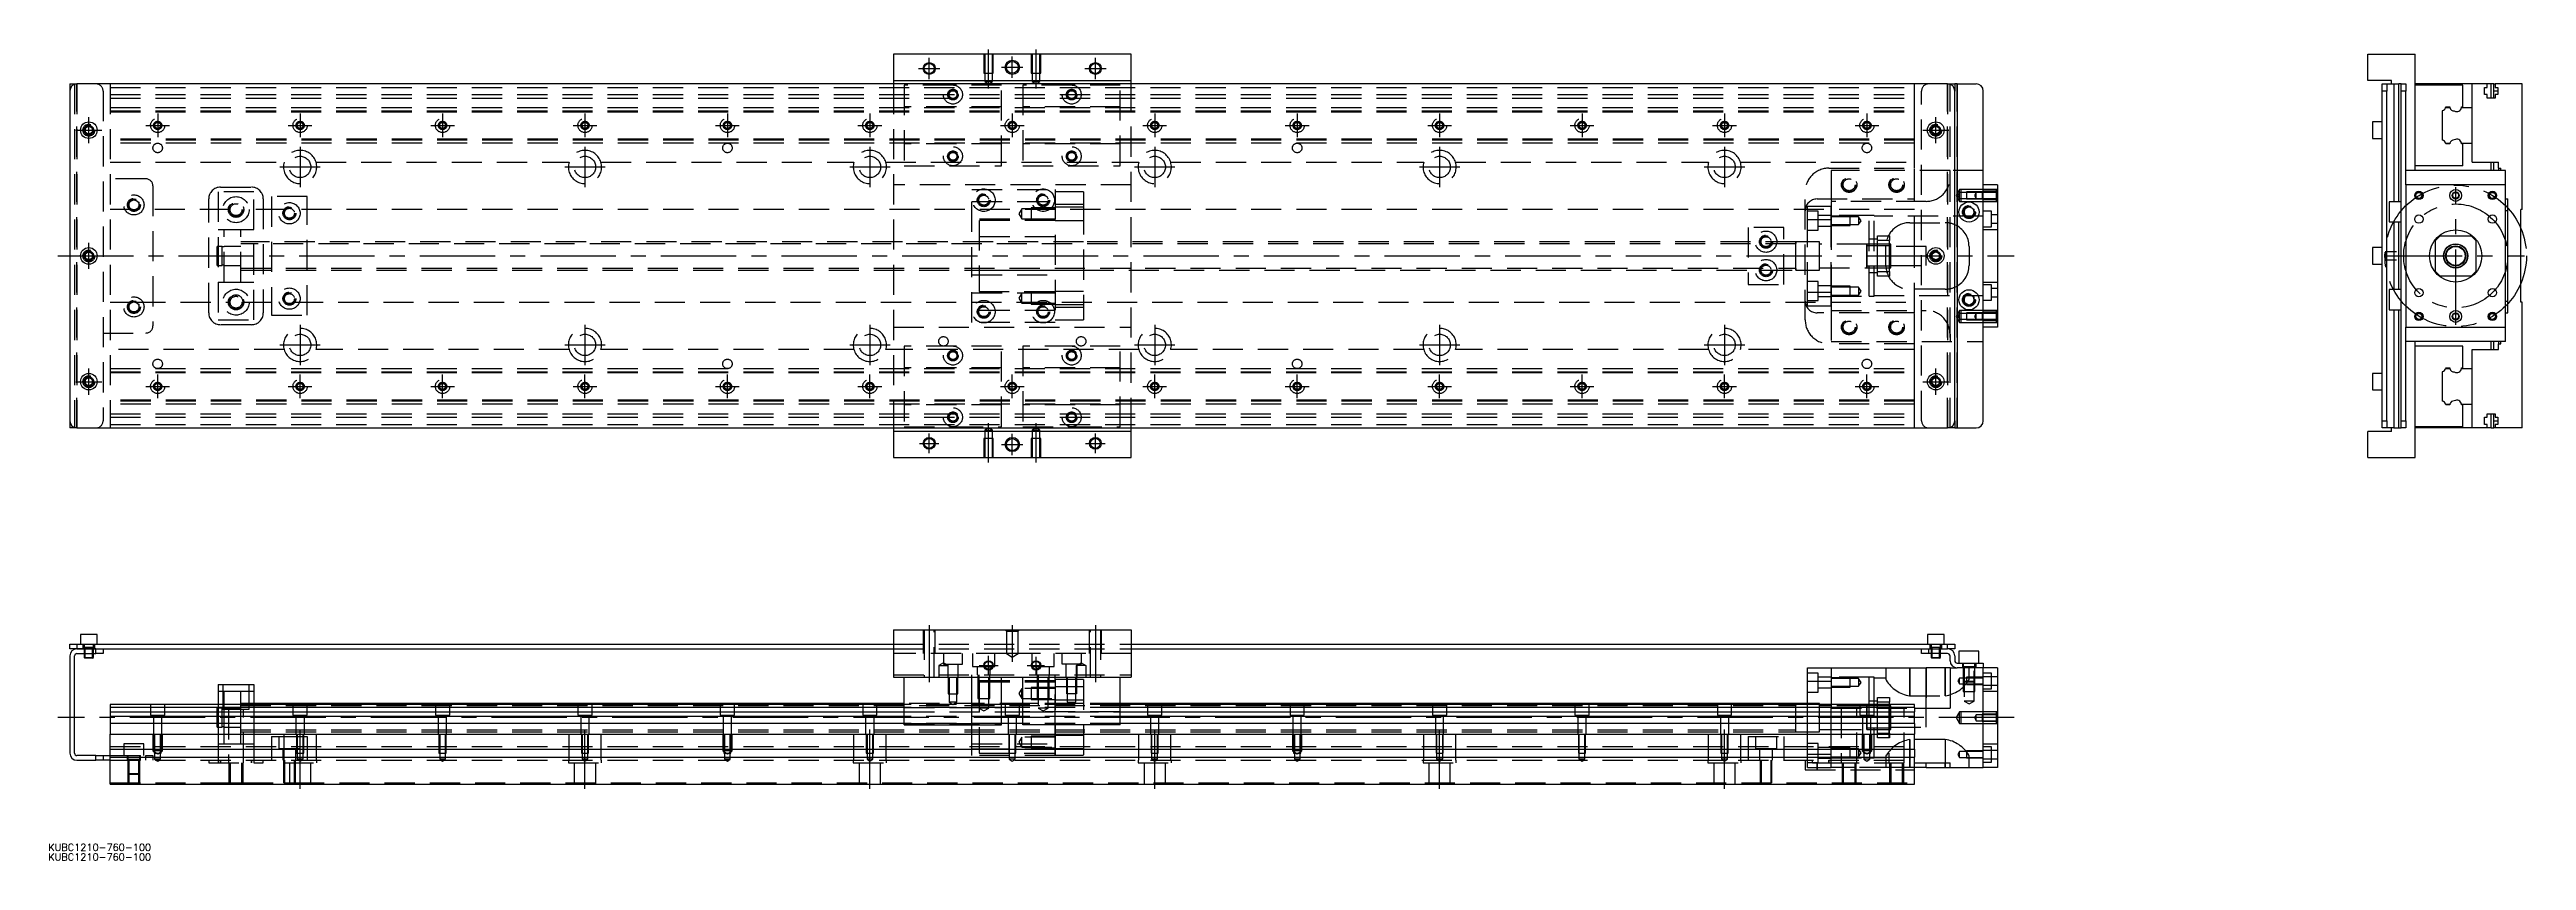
# Model space of a CAD drawing. Extents: x -9 to 1035, y -255 to 87.
import ezdxf

# ---------------------------------------------------------------- set-up
doc = ezdxf.new("R2010")
doc.units = 0
doc.linetypes.add('CENTER', pattern=[50.8, 31.75, -6.35, 6.35, -6.35])
doc.linetypes.add('DASHED', pattern=[19.05, 12.7, -6.35])
doc.layers.get('0').update_dxf_attribs({"linetype": 'CONTINUOUS'})
doc.layers.add('CENTER', color=1, linetype='CENTER')
doc.styles.get("Standard").update_dxf_attribs({"font": 'txt.shx', "height": 3, "bigfont": 'bigfont.shx'})

# ---------------------------------------------------------------- blocks, each defined once
blk = doc.blocks.new('*U2')
at = {"color": 7, "linetype": 'CONTINUOUS'}
blk.add_text('KUBC1210-760-100', height=3, dxfattribs=at).set_placement((-9.1, -254.8))
blk = doc.blocks.new('*U3')
at = {"color": 7, "linetype": 'CONTINUOUS'}
blk.add_text('KUBC1210-760-100', height=3, dxfattribs=at).set_placement((-9.1, -250.8))

msp = doc.modelspace()

# ---------------------------------------------------------------- linework, layer by layer
at = {"color": 7, "linetype": 'CONTINUOUS'}
for p, q in [((447, 85), (347, 85)), ((347, 85), (347, 74)), ((447, 74), (447, 85)), ((968, 74), (968, 85)), ((968, 85), (988, 85)), ((988, 36), (988, 85)), ((347, 74), (447, 74)), ((347, 74), (347, 72.5)), ((447, 72.5), (447, 74)), ((978, 74), (968, 74)), ((978, 72.5), (978, 74)), ((0, 72.5), (0, -72.5)), ((0, 72.5), (3, 72.5)), ((791, 72.5), (3, 72.5)), ((791, 72.5), (794, 72.5)), ((794, 72.5), (794, 69.5)), ((795, 72.5), (794, 72.5)), ((794, -69.5), (794, 69.5)), ((795, 72.5), (795, -72.5)), ((795, 72.5), (803, 72.5)), ((806, -69.5), (806, 69.5)), ((974, 72.5), (976, 72.5)), ((974, 69.5), (974, 72.5)), ((976, 69.5), (974, 69.5)), ((974, -69.5), (974, 69.5)), ((976, 72.5), (976, 69.5)), ((976, 72.5), (979, 72.5)), ((976, -69.5), (976, 69.5)), ((979, 72.5), (979, 22.8)), ((979, 72.5), (981, 72.5)), ((981, 22.8), (981, 72.5)), ((982, 72.5), (981, 72.5)), ((982, 72.5), (984, 72.5)), ((982, 69.5), (982, 72.5)), ((984, 69.5), (982, 69.5)), ((982, -69.5), (982, 69.5)), ((984, 72.5), (984, 69.5)), ((984, 36), (984, 69.5)), ((1012, 72.5), (988, 72.5)), ((1008, 72), (988, 72)), ((1000.8, 62.8), (1002.5, 62.8)), ((1007.5, 62.8), (1008, 62.8)), ((1008, 62.8), (1008, 72)), ((1018.3, 72.5), (1012, 72.5)), ((1012, 62.5), (1012, 72.5)), ((1017.1, 71), (1018.3, 71)), ((1017.1, 68), (1017.1, 71)), ((1018.3, 68), (1017.1, 68)), ((1020, 72.5), (1018.3, 72.5)), ((1018.3, 71), (1018.3, 72.5)), ((1018.3, 66.5), (1018.3, 68)), ((1021.7, 66.5), (1018.3, 66.5)), ((1020, 66.5), (1020, 72.5)), ((1021, 72.5), (1020, 72.5)), ((1021, 72.5), (1021.7, 72.5)), ((1021, 69.5), (1021, 72.5)), ((1022.8, 69.5), (1021, 69.5)), ((1021, 66.5), (1021, 69.5)), ((1021.7, 72.5), (1021.7, 71)), ((1033, 72.5), (1021.7, 72.5)), ((1021.7, 71), (1022.8, 71)), ((1021.7, 68), (1021.7, 66.5)), ((1022.8, 68), (1021.7, 68)), ((1022.8, 71), (1022.8, 68)), ((1033, 19.5), (1033, 72.5)), ((6.5, 53.9), (8, 54.7)), ((6.5, 52.1), (6.5, 53.9)), ((8, 54.7), (9.5, 53.9)), ((9.5, 53.9), (9.5, 52.1)), ((784.5, 53.9), (786, 54.7)), ((784.5, 52.1), (784.5, 53.9)), ((786, 54.7), (787.5, 53.9)), ((787.5, 53.9), (787.5, 52.1)), ((970, 56.5), (970, 53)), ((974, 56.5), (970, 56.5)), ((970, 53), (970, 49.5)), ((999.5, 48.8), (999.5, 61.2)), ((1000.7, 62.5), (1002.5, 62.5)), ((1007.4, 62.5), (1012, 62.5)), ((1012, 47.5), (1012, 62.5)), ((1012, 47.5), (1012, 62.5)), ((8, 51.3), (6.5, 52.1)), ((9.5, 52.1), (8, 51.3)), ((786, 51.3), (784.5, 52.1)), ((787.5, 52.1), (786, 51.3)), ((970, 49.5), (974, 49.5)), ((1000.7, 47.5), (1002.5, 47.5)), ((1002.5, 47.2), (1000.8, 47.2)), ((1007.4, 47.5), (1012, 47.5)), ((1008, 47.2), (1007.5, 47.2)), ((1008, 38), (1008, 47.2)), ((1012, 39.5), (1012, 47.5)), ((806, -36), (806, 36)), ((984, 30), (984, 36)), ((984, 30), (984, 36)), ((1026, 36), (984, 36)), ((1008, 38), (988, 38)), ((1012, 39.5), (1023, 39.5)), ((1020, 36), (1020, 39.5)), ((1021, 36), (1021, 39.5)), ((1023, 37), (1023, 39.5)), ((1023, 37), (1024, 37)), ((1023, 37), (1023, 36)), ((1024, 36), (1024, 37)), ((1026, 30), (1026, 36)), ((812, 30), (806, 30)), ((812, 30), (812, -30)), ((977, 22.8), (977, 18.5)), ((982, 22.8), (977, 22.8)), ((984, 30), (984, -30)), ((1026, 30), (984, 30)), ((1026, -30), (1026, 30)), ((1026, 24), (1027, 24)), ((1027, -24), (1027, 24)), ((798, 19.7), (800, 20.8)), ((798, 17.3), (798, 19.7)), ((800, 16.2), (798, 17.3)), ((800, 20.8), (802, 19.7)), ((802, 17.3), (800, 16.2)), ((802, 19.7), (802, 17.3)), ((977, 18.5), (977, 14.3)), ((977, 14.3), (982, 14.3)), ((979, 14.3), (979, -14.2)), ((981, -14.2), (981, 14.3)), ((1027, 19), (1026, 19)), ((1032.5, -19.5), (1032.5, 19.5)), ((1033, 19.5), (1032.5, 19.5)), ((6.5, 0.9), (8, 1.7)), ((6.5, -0.9), (6.5, 0.9)), ((8, 1.7), (9.5, 0.9)), ((9.5, 0.9), (9.5, -0.9)), ((727, -6), (727, 6)), ((784.5, 0.9), (786, 1.7)), ((784.5, -0.9), (784.5, 0.9)), ((786, 1.7), (787.5, 0.9)), ((787.5, 0.9), (787.5, -0.9)), ((970, 3.5), (970, 0)), ((974, 3.5), (970, 3.5)), ((970, 0), (970, -3.5)), ((975.4, 2), (975.4, 1.7)), ((975.4, 2), (975.4, 0)), ((975.4, 2), (975.4, -2)), ((975.4, 1.7), (975.4, 0)), ((976, 1.7), (975.4, 1.7)), ((975.4, 0), (975.4, -1.4)), ((978, 1.7), (976, 1.7)), ((980, 1.7), (978, 1.7)), ((998.5, 8.5), (996.5, 6.5)), ((996.5, -6.5), (996.5, 6.5)), ((998.5, 8.5), (1011.5, 8.5)), ((1013.5, 6.5), (1011.5, 8.5)), ((1013.5, 6.5), (1013.5, -6.5)), ((8, -1.7), (6.5, -0.9)), ((9.5, -0.9), (8, -1.7)), ((786, -1.7), (784.5, -0.9)), ((787.5, -0.9), (786, -1.7)), ((970, -3.5), (974, -3.5)), ((975.4, -1.4), (975.4, -2)), ((975.4, -1.6), (976, -1.6)), ((976, -1.6), (978, -1.6)), ((978, -1.6), (980, -1.6)), ((996.5, -6.5), (998.5, -8.5)), ((1011.5, -8.5), (998.5, -8.5)), ((1011.5, -8.5), (1013.5, -6.5)), ((798, -17.3), (800, -16.2)), ((798, -19.7), (798, -17.3)), ((800, -20.8), (798, -19.7)), ((800, -16.2), (802, -17.3)), ((802, -19.7), (800, -20.8)), ((802, -17.3), (802, -19.7)), ((977, -14.2), (977, -18.5)), ((982, -14.2), (977, -14.2)), ((977, -18.5), (977, -22.7)), ((1026, -19), (1027, -19)), ((1033, -19.5), (1032.5, -19.5)), ((1033, -72.5), (1033, -19.5)), ((812, -30), (806, -30)), ((977, -22.7), (982, -22.7)), ((979, -22.7), (979, -72.5)), ((981, -72.5), (981, -22.7)), ((984, -36), (984, -30)), ((984, -30), (1026, -30)), ((984, -36), (984, -30)), ((1026, -24), (1027, -24)), ((1026, -36), (1026, -30)), ((984, -69.5), (984, -36)), ((1026, -36), (984, -36)), ((988, -85), (988, -36)), ((1008, -38), (988, -38)), ((1008, -47.2), (1008, -38)), ((1012, -39.5), (1023, -39.5)), ((1012, -47.5), (1012, -39.5)), ((1020, -39.5), (1020, -36)), ((1021, -39.5), (1021, -36)), ((1023, -36), (1023, -37)), ((1023, -37), (1024, -37)), ((1023, -39.5), (1023, -37)), ((1024, -37), (1024, -36)), ((6.5, -52.1), (8, -51.3)), ((6.5, -53.9), (6.5, -52.1)), ((8, -51.3), (9.5, -52.1)), ((9.5, -52.1), (9.5, -53.9)), ((784.5, -52.1), (786, -51.3)), ((784.5, -53.9), (784.5, -52.1)), ((786, -51.3), (787.5, -52.1)), ((787.5, -52.1), (787.5, -53.9)), ((970, -49.5), (970, -53)), ((974, -49.5), (970, -49.5)), ((999.5, -61.2), (999.5, -48.8)), ((1000.7, -47.5), (1002.5, -47.5)), ((1000.8, -47.2), (1002.5, -47.2)), ((1007.4, -47.5), (1012, -47.5)), ((1007.5, -47.2), (1008, -47.2)), ((1012, -62.5), (1012, -47.5)), ((1012, -62.5), (1012, -47.5)), ((8, -54.7), (6.5, -53.9)), ((9.5, -53.9), (8, -54.7)), ((786, -54.7), (784.5, -53.9)), ((787.5, -53.9), (786, -54.7)), ((970, -53), (970, -56.5)), ((970, -56.5), (974, -56.5)), ((1000.7, -62.5), (1002.5, -62.5)), ((1007.4, -62.5), (1012, -62.5)), ((1012, -72.5), (1012, -62.5)), ((3, -72.5), (0, -72.5)), ((3, -72.5), (791, -72.5)), ((347, -72.5), (347, -85)), ((447, -85), (447, -72.5)), ((794, -72.5), (791, -72.5)), ((794, -69.5), (794, -72.5)), ((794, -72.5), (795, -72.5)), ((795, -72.5), (803, -72.5)), ((974, -69.5), (976, -69.5)), ((974, -72.5), (974, -69.5)), ((976, -72.5), (974, -72.5)), ((976, -69.5), (976, -72.5)), ((979, -72.5), (976, -72.5)), ((978, -74), (978, -72.5)), ((979, -72.5), (981, -72.5)), ((981, -72.5), (982, -72.5)), ((982, -69.5), (984, -69.5)), ((982, -72.5), (982, -69.5)), ((984, -72.5), (982, -72.5)), ((984, -69.5), (984, -72.5)), ((1008, -72), (988, -72)), ((1012, -72.5), (988, -72.5)), ((1002.5, -62.8), (1000.8, -62.8)), ((1008, -62.8), (1007.5, -62.8)), ((1008, -72), (1008, -62.8)), ((1018.3, -72.5), (1012, -72.5)), ((1017.1, -68), (1018.3, -68)), ((1017.1, -71), (1017.1, -68)), ((1018.3, -71), (1017.1, -71)), ((1018.3, -66.5), (1021.7, -66.5)), ((1018.3, -68), (1018.3, -66.5)), ((1018.3, -72.5), (1018.3, -71)), ((1020, -72.5), (1018.3, -72.5)), ((1020, -72.5), (1020, -66.5)), ((1020, -72.5), (1021, -72.5)), ((1021, -69.5), (1021, -66.5)), ((1021, -69.5), (1022.8, -69.5)), ((1021, -72.5), (1021, -69.5)), ((1021.7, -72.5), (1021, -72.5)), ((1021.7, -66.5), (1021.7, -68)), ((1021.7, -68), (1022.8, -68)), ((1021.7, -71), (1021.7, -72.5)), ((1022.8, -71), (1021.7, -71)), ((1033, -72.5), (1021.7, -72.5)), ((1022.8, -68), (1022.8, -71)), ((447, -74), (347, -74)), ((968, -85), (968, -74)), ((978, -74), (968, -74)), ((347, -85), (447, -85)), ((968, -85), (988, -85)), ((0, -165.6), (0, -163.6)), ((0, -163.6), (3, -163.6)), ((3, -165.6), (0, -165.6)), ((3, -163.6), (3, -165.6)), ((3, -163.6), (347, -163.6)), ((3, -165.6), (11, -165.6)), ((11, -165.6), (3, -165.6)), ((11.5, -159.6), (4.5, -159.6)), ((4.5, -159.6), (4.5, -163.6)), ((11, -165.6), (347, -165.6)), ((11, -167.6), (11, -165.6)), ((11.5, -163.6), (11.5, -159.6)), ((14, -165.6), (14, -167.6)), ((347, -157.6), (447, -157.6)), ((347, -157.6), (347, -177.6)), ((447, -157.6), (447, -177.6)), ((447, -163.6), (791, -163.6)), ((447, -165.6), (783, -165.6)), ((780, -167.6), (780, -165.6)), ((789.5, -159.6), (782.5, -159.6)), ((782.5, -159.6), (782.5, -163.6)), ((783, -165.6), (791, -165.6)), ((783, -165.6), (783, -167.6)), ((783, -165.6), (791, -165.6)), ((789.5, -163.6), (789.5, -159.6)), ((791, -165.6), (791, -163.6)), ((791, -163.6), (794, -163.6)), ((794, -165.6), (791, -165.6)), ((794, -163.6), (794, -165.6)), ((804.2, -166.6), (795.7, -166.6)), ((795.7, -166.6), (795.7, -171.6)), ((804.2, -171.6), (804.2, -166.6)), ((0, -168.6), (0, -209.6)), ((2, -209.6), (2, -168.6)), ((3, -167.6), (11, -167.6)), ((6, -167.6), (6, -169.3)), ((6, -169.3), (10, -169.3)), ((6, -169.3), (6.3, -169.6)), ((6.3, -167.6), (6.3, -169.6)), ((9.6, -169.6), (6.3, -169.6)), ((9.6, -169.6), (9.6, -167.6)), ((9.6, -169.6), (10, -169.3)), ((10, -169.3), (10, -167.6)), ((14, -167.6), (11, -167.6)), ((732, -179.3), (732, -173.6)), ((732, -173.6), (742, -173.6)), ((742, -173.6), (782, -173.6)), ((742, -173.6), (742, -189.1)), ((783, -167.6), (780, -167.6)), ((782, -190.6), (782, -173.6)), ((792, -173.6), (782, -173.6)), ((791, -167.6), (783, -167.6)), ((784, -167.6), (784, -169.3)), ((784, -169.3), (788, -169.3)), ((784, -169.3), (784.3, -169.6)), ((784.3, -167.6), (784.3, -169.6)), ((787.6, -169.6), (784.3, -169.6)), ((787.6, -169.6), (787.6, -167.6)), ((787.6, -169.6), (788, -169.3)), ((788, -169.3), (788, -167.6)), ((792, -170.6), (792, -168.6)), ((792, -173.6), (795, -173.6)), ((792, -173.6), (792, -190.6)), ((794, -168.6), (794, -170.6)), ((795, -171.6), (803, -171.6)), ((803, -173.6), (795, -173.6)), ((803, -173.6), (803, -171.6)), ((803, -171.6), (806, -171.6)), ((806, -173.6), (803, -173.6)), ((806, -171.6), (806, -173.6)), ((812, -173.6), (806, -173.6)), ((806, -215.6), (806, -173.6)), ((812, -173.6), (812, -215.6)), ((62.5, -180.6), (62.5, -189.1)), ((62.5, -180.6), (77.5, -180.6)), ((77.5, -180.6), (77.5, -189.1)), ((347, -177.6), (447, -177.6)), ((351.5, -197.6), (351.5, -177.6)), ((392.5, -197.6), (392.5, -177.6)), ((401.5, -197.6), (401.5, -177.6)), ((442.5, -197.6), (442.5, -177.6)), ((732, -179.3), (742, -179.3)), ((732, -189.1), (732, -179.3)), ((351.5, -189.1), (17, -189.1)), ((17, -189.1), (17, -190.4)), ((17, -190.4), (17, -192.2)), ((351.5, -190.4), (17, -190.4)), ((17, -192.2), (351.5, -192.2)), ((17, -192.2), (17, -194.1)), ((17, -194.1), (17, -197.1)), ((351.5, -194.1), (17, -194.1)), ((351.5, -197.1), (17, -197.1)), ((17, -197.1), (17, -201.6)), ((351.5, -188.6), (77.5, -188.6)), ((351.5, -197.6), (392.5, -197.6)), ((401.5, -189.1), (392.5, -189.1)), ((401.5, -190.4), (392.5, -190.4)), ((392.5, -192.2), (401.5, -192.2)), ((401.5, -194.1), (392.5, -194.1)), ((401.5, -197.1), (392.5, -197.1)), ((442.5, -197.6), (401.5, -197.6)), ((727, -188.6), (442.5, -188.6)), ((777, -189.1), (442.5, -189.1)), ((777, -190.4), (442.5, -190.4)), ((442.5, -192.2), (777, -192.2)), ((777, -194.1), (442.5, -194.1)), ((777, -197.1), (442.5, -197.1)), ((727, -189.1), (727, -188.6)), ((727, -188.6), (727, -188.6)), ((732, -188.6), (727, -188.6)), ((727, -188.6), (727, -188.6)), ((727, -189.1), (727, -188.6)), ((732, -188.6), (727, -188.6)), ((757, -194.6), (757, -189.6)), ((757, -199.6), (757, -189.6)), ((757, -190.4), (757, -190.6)), ((758, -190.4), (757, -190.4)), ((757, -190.6), (757, -198.9)), ((761.5, -190.4), (758, -190.4)), ((766.5, -190.4), (761.5, -190.4)), ((767, -190.4), (766.5, -190.4)), ((777, -190.4), (777, -189.1)), ((777, -190.4), (777, -192.2)), ((777, -190.6), (792, -190.6)), ((777, -194.1), (777, -192.2)), ((777, -197.1), (777, -194.1)), ((777, -197.1), (777, -201.6)), ((17, -201.6), (777, -201.6)), ((17, -207.9), (17, -201.6)), ((17, -207.9), (777, -207.9)), ((17, -211.3), (17, -207.9)), ((757, -199.6), (757, -198.9)), ((757, -198.9), (767, -198.9)), ((777, -207.9), (777, -201.6)), ((777, -207.9), (777, -211.3)), ((11, -210.6), (3, -210.6)), ((3, -212.6), (11, -212.6)), ((11, -212.6), (11, -210.6)), ((11, -210.6), (14, -210.6)), ((14, -212.6), (11, -212.6)), ((14, -210.6), (14, -212.6)), ((14, -210.6), (17, -210.6)), ((17, -212.6), (14, -212.6)), ((17, -211.3), (777, -211.3)), ((17, -222.6), (17, -211.3)), ((777, -222.6), (777, -211.3)), ((777, -213.6), (792, -213.6)), ((782, -215.6), (777, -215.6)), ((782, -215.6), (782, -213.6)), ((782, -215.6), (792, -215.6)), ((792, -215.6), (792, -213.6)), ((792, -215.6), (806, -215.6)), ((812, -215.6), (806, -215.6)), ((17, -222.6), (777, -222.6))]:
    msp.add_line(p, q, dxfattribs=at)
at = {"color": 3, "linetype": 'DASHED'}
for p, q in [((385, 85), (385, 77)), ((385.4, 85), (385.4, 77)), ((388.6, 77), (388.6, 85)), ((389, 77), (389, 85)), ((405, 85), (405, 77)), ((405.3, 85), (405.3, 77)), ((408.6, 77), (408.6, 85)), ((409, 77), (409, 85)), ((385, 77), (389, 77)), ((385.4, 77), (385.4, 73.5)), ((388.6, 73.5), (385.4, 73.5)), ((385.4, 73.5), (387, 72.5)), ((387, 72.5), (388.6, 73.5)), ((388.6, 73.5), (388.6, 77)), ((405, 77), (409, 77)), ((405.3, 77), (405.3, 73.5)), ((408.6, 73.5), (405.3, 73.5)), ((405.3, 73.5), (407, 72.5)), ((407, 72.5), (408.6, 73.5)), ((408.6, 73.5), (408.6, 77)), ((2, 72.5), (2, -72.5)), ((3, 72.5), (3, -72.5)), ((3, -72.5), (3, 72.5)), ((3, 72.5), (3, -72.5)), ((3, -72.5), (3, 72.5)), ((14, 69.5), (14, -69.5)), ((17, 72.5), (17, -72.5)), ((17, 71), (777, 71)), ((17, 68), (777, 68)), ((17, 66.5), (777, 66.5)), ((347, 72.5), (347, -72.5)), ((351.5, 72), (351.5, 38)), ((372, 72), (351.5, 72)), ((392.5, 62.8), (351.5, 62.8)), ((392.5, 72), (372, 72)), ((392.5, 38), (392.5, 72)), ((422, 72), (401.5, 72)), ((401.5, 72), (401.5, 38)), ((442.5, 62.8), (401.5, 62.8)), ((442.5, 72), (422, 72)), ((442.5, 38), (442.5, 72)), ((447, -72.5), (447, 72.5)), ((777, 62.5), (777, 72.5)), ((780, -69.5), (780, 69.5)), ((791, -72.5), (791, 72.5)), ((791, 72.5), (791, -72.5)), ((792, -72.5), (792, 72.5)), ((795, -72.5), (795, 72.5)), ((6, 53), (6, 53.3)), ((17, 62.5), (777, 62.5)), ((17, 61.2), (777, 61.2)), ((17, 61.1), (777, 61.1)), ((17, 61.1), (777, 61.1)), ((17, 60.8), (777, 60.8)), ((777, 61.2), (777, 62.5)), ((777, 48.8), (777, 61.2)), ((784, 53), (784, 53.3)), ((777, 49.2), (17, 49.2)), ((777, 48.9), (17, 48.9)), ((777, 48.9), (17, 48.9)), ((777, 48.8), (17, 48.8)), ((777, 47.5), (17, 47.5)), ((392.5, 47.2), (351.5, 47.2)), ((442.5, 47.2), (401.5, 47.2)), ((777, 47.5), (777, 48.8)), ((777, 39.5), (777, 47.5)), ((32, 32.5), (14, 32.5)), ((17, 39.5), (90.3, 39.5)), ((103.7, 39.5), (210.3, 39.5)), ((223.7, 39.5), (330.3, 39.5)), ((343.7, 39.5), (450.3, 39.5)), ((351.5, 38), (392.5, 38)), ((401.5, 38), (442.5, 38)), ((463.7, 39.5), (570.3, 39.5)), ((583.7, 39.5), (690.3, 39.5)), ((703.7, 39.5), (777, 39.5)), ((741, 37), (777, 37)), ((742, 36), (742, 23)), ((792, 36), (742, 36)), ((777, 37), (777, 39.5)), ((777, 24), (777, 37)), ((806, 36), (792, 36)), ((792, 33), (792, 36)), ((25, 22.7), (27, 23.8)), ((25, 20.3), (25, 22.7)), ((27, 23.8), (29, 22.7)), ((29, 22.7), (29, 20.3)), ((29.5, 21.8), (29.5, 21.5)), ((35, 29.5), (35, -29.5)), ((58.5, -24), (58.5, 24)), ((77.5, 27), (62.5, 27)), ((62.5, 27), (62.5, -27)), ((63.5, 29), (76.5, 29)), ((77.5, -27), (77.5, 27)), ((81.5, 24), (81.5, -24)), ((100, 25), (85, 25)), ((85, 25), (85, -25)), ((100, -25), (100, 25)), ((447, 30), (347, 30)), ((380, 28), (415, 28)), ((380, -28), (380, 28)), ((380, 23), (415, 23)), ((415, 28), (415, -28)), ((427, 27), (415, 27)), ((427, 21.7), (415, 21.7)), ((427, 27), (427, 21.7)), ((427, 21.7), (427, -21.7)), ((731, -27), (731, 27)), ((732, 21), (742, 21)), ((732, 15.3), (732, 21)), ((736, 24), (777, 24)), ((742, 23), (742, 15.3)), ((782, 23), (742, 23)), ((742, 15.3), (742, 21)), ((777, 4), (777, 24)), ((796, 28), (794.6, 25.5)), ((794.6, 25.5), (796, 23)), ((796, 26.8), (795.3, 25.5)), ((795.3, 25.5), (796, 24.2)), ((796, 26.8), (796, 28)), ((796.5, 28), (796, 28)), ((796, 24.2), (796, 26.8)), ((799, 26.8), (796, 26.8)), ((796, 23), (796, 24.2)), ((796, 24.2), (799, 24.2)), ((796, 23), (796.5, 23)), ((796.5, 28), (796.5, 23)), ((806, 28), (796.5, 28)), ((796.5, 23), (806, 23)), ((799, 27), (799, 24)), ((806, 27), (799, 27)), ((806, 26.8), (799, 26.8)), ((799, 24.2), (806, 24.2)), ((799, 24), (806, 24)), ((803, 26.8), (802.3, 25.5)), ((802.3, 25.5), (803, 24.2)), ((803, 24.2), (803, 26.8)), ((805.5, 27), (805.5, 24)), ((811.5, 28), (806, 28)), ((812, 27.3), (806, 27.3)), ((811.5, 27), (806, 27)), ((811.5, 26.8), (806, 26.8)), ((806, 24.2), (811.5, 24.2)), ((806, 24), (811.5, 24)), ((806, 23.8), (812, 23.8)), ((806, 23), (811.5, 23)), ((811.5, 28), (811.5, 23)), ((812, 28), (811.5, 28)), ((811.5, 23), (812, 23)), ((26.4, 19.5), (17, 19.5)), ((27, 19.2), (25, 20.3)), ((29, 20.3), (27, 19.2)), ((67.5, 19.5), (27.6, 19.5)), ((65, 11), (62.5, 11)), ((65, -11), (65, 11)), ((72, 11), (65, 11)), ((72, 11), (65, 11)), ((72, -11), (72, 11)), ((77.5, 11), (72, 11)), ((91, 19.5), (72.5, 19.5)), ((777, 19.5), (94, 19.5)), ((415, 15.5), (380, 15.5)), ((383, 15), (383, -15)), ((415, 15), (383, 15)), ((401, 19.9), (399.8, 17.8)), ((399.8, 17.8), (401, 15.7)), ((401, 15.7), (401, 19.9)), ((405, 19.9), (401, 19.9)), ((401, 15.7), (405, 15.7)), ((405, 20.3), (405, 15.3)), ((415, 20.3), (405, 20.3)), ((415, 19.9), (405, 19.9)), ((405, 15.7), (415, 15.7)), ((405, 15.3), (415, 15.3)), ((427, 20.5), (415, 20.5)), ((415, 15), (427, 15)), ((722, 12), (707, 12)), ((707, 12), (707, -12)), ((722, -12), (722, 12)), ((736.5, 18.8), (732, 18.8)), ((732, 15.3), (742, 15.3)), ((732, -15.3), (732, 15.3)), ((732, 10.8), (736.5, 10.8)), ((736.5, 10.8), (736.5, 18.8)), ((742, 17.1), (736.5, 17.1)), ((736.5, 12.6), (742, 12.6)), ((758, 17), (742, 17)), ((758, 17), (742, 17)), ((750, 16.8), (742, 16.8)), ((750, 16.5), (742, 16.5)), ((742, -15.3), (742, 15.3)), ((742, 15.3), (742, -15.3)), ((742, 13.2), (750, 13.2)), ((742, 12.8), (750, 12.8)), ((750, 12.8), (750, 16.8)), ((753.5, 16.5), (750, 16.5)), ((750, 13.2), (753.5, 13.2)), ((753.5, 16.5), (753.5, 13.2)), ((754.5, 14.8), (753.5, 16.5)), ((753.5, 13.2), (754.5, 14.8)), ((758, -17), (758, 17)), ((760, 17), (758, 17)), ((760, -17), (760, 17)), ((806, 16.8), (760, 16.8)), ((775, 14), (790, 14)), ((802.5, 18.8), (802.5, 18.5)), ((809.5, 18.8), (806, 18.8)), ((806, 12.3), (809.5, 12.3)), ((812, 11), (806, 11)), ((809.5, 12.3), (809.5, 18.8)), ((812, 17.3), (809.5, 17.3)), ((809.5, 13.8), (812, 13.8)), ((6, 0), (6, 0.3)), ((62, 0), (62, 4)), ((64.1, 4), (62, 4)), ((62, -4), (62, 0)), ((64.1, 0), (64.1, 4)), ((65, 3.8), (64.1, 3.8)), ((64.1, -4), (64.1, 0)), ((72, 4), (65, 4)), ((72, 4), (65, 4)), ((427, 6), (72, 6)), ((727, 5.1), (72, 5.1)), ((415, 8), (380, 8)), ((427, 6), (383, 6)), ((727, 6), (427, 6)), ((727, -6), (727, 6)), ((727, 6), (727, 5.3)), ((732, 6), (727, 6)), ((727, -6), (727, 6)), ((727, 6), (727, 5.3)), ((737, 6), (727, 6)), ((737, -6), (737, 6)), ((757, 5), (737, 5)), ((757, 5), (737, 5)), ((757, -5), (757, 5)), ((757, 4.3), (757, 5)), ((757, 4.4), (757, 5)), ((757, 5), (757, 4.4)), ((766.5, 5), (757, 5)), ((757, 5), (757, 5)), ((766.5, 5), (757, 5)), ((757, 4.4), (757, -4.4)), ((757, 4.3), (757, -4.2)), ((767, 4.3), (757, 4.3)), ((761.5, 7), (758, 7)), ((761.5, 8.5), (766.5, 8.5)), ((761.5, 6.5), (761.5, 8.5)), ((761.5, -6.5), (761.5, 6.5)), ((766.5, 6.5), (761.5, 6.5)), ((765, -4), (765, 4)), ((766.5, 8.5), (766.5, 6.5)), ((766.5, -6.5), (766.5, 6.5)), ((767, 5), (766.5, 5)), ((767, 0), (767, 5)), ((782, 4), (767, 4)), ((767, -5), (767, 0)), ((777, -4), (777, 4)), ((782, 0), (782, 4)), ((782, -4), (782, 0)), ((784, 0), (784, 0.3)), ((800, 4), (800, -4)), ((62, -4), (64.1, -4)), ((64.1, -3.8), (65, -3.8)), ((65, -4), (72, -4)), ((65, -4), (72, -4)), ((72, -5.1), (727, -5.1)), ((72, -6), (427, -6)), ((380, -8), (415, -8)), ((383, -6), (427, -6)), ((427, -6), (727, -6)), ((727, -5.3), (727, -6)), ((727, -5.3), (727, -6)), ((727, -6), (727, -6)), ((727, -6), (732, -6)), ((727, -6), (727, -6)), ((727, -6), (737, -6)), ((737, -5), (757, -5)), ((737, -5), (757, -5)), ((757, -5), (757, -4.2)), ((757, -4.2), (767, -4.2)), ((757, -5), (757, -4.4)), ((757, -4.4), (757, -5)), ((757, -5), (757, -5)), ((757, -5), (766.5, -5)), ((757, -5), (766.5, -5)), ((758, -7), (761.5, -7)), ((761.5, -6.5), (766.5, -6.5)), ((761.5, -8.5), (761.5, -6.5)), ((766.5, -8.5), (761.5, -8.5)), ((766.5, -5), (767, -5)), ((766.5, -6.5), (766.5, -8.5)), ((767, -4), (782, -4)), ((777, -24), (777, -4)), ((17, -19.5), (26.4, -19.5)), ((25, -20.3), (27, -19.2)), ((25, -22.7), (25, -20.3)), ((27, -19.2), (29, -20.3)), ((27.6, -19.5), (67.5, -19.5)), ((29, -20.3), (29, -22.7)), ((62.5, -11), (65, -11)), ((65, -11), (72, -11)), ((65, -11), (72, -11)), ((72, -11), (77.5, -11)), ((72.5, -19.5), (91, -19.5)), ((94, -19.5), (777, -19.5)), ((380, -15.5), (415, -15.5)), ((383, -15), (415, -15)), ((401, -15.7), (399.8, -17.8)), ((399.8, -17.8), (401, -19.9)), ((401, -19.9), (401, -15.7)), ((405, -15.7), (401, -15.7)), ((401, -19.9), (405, -19.9)), ((405, -15.3), (405, -20.3)), ((415, -15.3), (405, -15.3)), ((415, -15.7), (405, -15.7)), ((405, -19.9), (415, -19.9)), ((405, -20.3), (415, -20.3)), ((427, -15), (415, -15)), ((415, -20.5), (427, -20.5)), ((707, -12), (722, -12)), ((736.5, -10.8), (732, -10.8)), ((732, -15.3), (742, -15.3)), ((732, -21), (732, -15.3)), ((732, -18.8), (736.5, -18.8)), ((736.5, -18.8), (736.5, -10.8)), ((742, -12.6), (736.5, -12.6)), ((736.5, -17.1), (742, -17.1)), ((750, -12.8), (742, -12.8)), ((750, -13.2), (742, -13.2)), ((742, -21), (742, -15.3)), ((742, -15.3), (742, -23)), ((742, -16.5), (750, -16.5)), ((742, -16.8), (750, -16.8)), ((742, -17), (758, -17)), ((742, -17), (758, -17)), ((750, -16.8), (750, -12.8)), ((753.5, -13.2), (750, -13.2)), ((750, -16.5), (753.5, -16.5)), ((753.5, -13.2), (753.5, -16.5)), ((754.5, -14.8), (753.5, -13.2)), ((753.5, -16.5), (754.5, -14.8)), ((758, -17), (760, -17)), ((760, -16.7), (806, -16.7)), ((790, -14), (775, -14)), ((802.5, -18.2), (802.5, -18.5)), ((806, -11), (812, -11)), ((809.5, -12.2), (806, -12.2)), ((806, -18.7), (809.5, -18.7)), ((809.5, -18.7), (809.5, -12.2)), ((812, -13.7), (809.5, -13.7)), ((809.5, -17.2), (812, -17.2)), ((24.5, -21.5), (24.5, -21.1)), ((27, -23.8), (25, -22.7)), ((29, -22.7), (27, -23.8)), ((62.5, -27), (77.5, -27)), ((76.5, -29), (63.5, -29)), ((85, -25), (100, -25)), ((347, -30), (447, -30)), ((415, -23), (380, -23)), ((415, -28), (380, -28)), ((427, -21.7), (415, -21.7)), ((415, -27), (427, -27)), ((427, -21.7), (427, -27)), ((732, -21), (742, -21)), ((777, -24), (736, -24)), ((742, -23), (782, -23)), ((742, -23), (742, -36)), ((777, -37), (777, -24)), ((796, -23), (794.6, -25.5)), ((794.6, -25.5), (796, -28)), ((796, -24.2), (795.3, -25.5)), ((795.3, -25.5), (796, -26.7)), ((796, -24.2), (796, -23)), ((796.5, -23), (796, -23)), ((796, -26.7), (796, -24.2)), ((799, -24.2), (796, -24.2)), ((796, -28), (796, -26.7)), ((796, -26.7), (799, -26.7)), ((796, -28), (796.5, -28)), ((796.5, -23), (796.5, -28)), ((806, -23), (796.5, -23)), ((796.5, -28), (806, -28)), ((799, -24), (799, -27)), ((806, -24), (799, -24)), ((806, -24.2), (799, -24.2)), ((799, -26.7), (806, -26.7)), ((799, -27), (806, -27)), ((803, -24.2), (802.3, -25.5)), ((802.3, -25.5), (803, -26.7)), ((803, -26.7), (803, -24.2)), ((805.5, -24), (805.5, -27)), ((811.5, -23), (806, -23)), ((812, -23.7), (806, -23.7)), ((811.5, -24), (806, -24)), ((811.5, -24.2), (806, -24.2)), ((806, -26.7), (811.5, -26.7)), ((806, -27), (811.5, -27)), ((806, -27.2), (812, -27.2)), ((806, -28), (811.5, -28)), ((811.5, -23), (811.5, -28)), ((812, -23), (811.5, -23)), ((811.5, -28), (812, -28)), ((14, -32.5), (32, -32.5)), ((90.3, -39.5), (17, -39.5)), ((210.3, -39.5), (103.7, -39.5)), ((330.3, -39.5), (223.7, -39.5)), ((450.3, -39.5), (343.7, -39.5)), ((351.5, -38), (351.5, -72)), ((392.5, -38), (351.5, -38)), ((392.5, -72), (392.5, -38)), ((401.5, -38), (401.5, -72)), ((442.5, -38), (401.5, -38)), ((442.5, -72), (442.5, -38)), ((570.3, -39.5), (463.7, -39.5)), ((690.3, -39.5), (583.7, -39.5)), ((777, -39.5), (703.7, -39.5)), ((777, -37), (741, -37)), ((742, -36), (806, -36)), ((777, -39.5), (777, -37)), ((777, -47.5), (777, -39.5)), ((792, -33), (792, -36)), ((17, -47.5), (777, -47.5)), ((17, -48.8), (777, -48.8)), ((17, -48.9), (777, -48.9)), ((17, -48.9), (777, -48.9)), ((17, -49.2), (777, -49.2)), ((392.5, -47.2), (351.5, -47.2)), ((442.5, -47.2), (401.5, -47.2)), ((777, -48.8), (777, -47.5)), ((777, -61.2), (777, -48.8)), ((6, -53), (6, -52.7)), ((777, -60.8), (17, -60.8)), ((777, -61.1), (17, -61.1)), ((777, -61.1), (17, -61.1)), ((777, -61.2), (17, -61.2)), ((777, -62.5), (17, -62.5)), ((777, -62.5), (777, -61.2)), ((777, -72.5), (777, -62.5)), ((788, -52.7), (788, -53)), ((17, -66.5), (777, -66.5)), ((17, -68), (777, -68)), ((17, -71), (777, -71)), ((392.5, -62.8), (351.5, -62.8)), ((351.5, -72), (372, -72)), ((372, -72), (392.5, -72)), ((387, -72.5), (385.4, -73.5)), ((388.6, -73.5), (387, -72.5)), ((442.5, -62.8), (401.5, -62.8)), ((401.5, -72), (422, -72)), ((407, -72.5), (405.3, -73.5)), ((408.6, -73.5), (407, -72.5)), ((422, -72), (442.5, -72)), ((389, -77), (385, -77)), ((385, -77), (385, -85)), ((385.4, -73.5), (387, -73.5)), ((385.4, -73.5), (385.4, -77)), ((385.4, -77), (385.4, -85)), ((387, -73.5), (388.6, -73.5)), ((388.6, -77), (388.6, -73.5)), ((388.6, -85), (388.6, -77)), ((389, -85), (389, -77)), ((409, -77), (405, -77)), ((405, -77), (405, -85)), ((405.3, -73.5), (407, -73.5)), ((405.3, -73.5), (405.3, -77)), ((405.3, -77), (405.3, -85)), ((407, -73.5), (408.6, -73.5)), ((408.6, -77), (408.6, -73.5)), ((408.6, -85), (408.6, -77)), ((409, -85), (409, -77)), ((5.5, -163.6), (5.5, -165.6)), ((6, -163.6), (6, -167.6)), ((10, -165), (6, -165)), ((6.3, -165), (6.3, -167.6)), ((9.6, -167.6), (9.6, -165)), ((10, -167.6), (10, -163.6)), ((10.5, -165.6), (10.5, -163.6)), ((347, -163.6), (447, -163.6)), ((347, -165.6), (447, -165.6)), ((359.5, -157.6), (359.5, -167.6)), ((359.9, -157.6), (359.9, -177.6)), ((364.1, -177.6), (364.1, -157.6)), ((364.5, -167.6), (364.5, -157.6)), ((394.5, -158.1), (394, -157.6)), ((394.5, -158.1), (394.5, -167.6)), ((394.5, -158.1), (399.5, -158.1)), ((399.5, -158.1), (400, -157.6)), ((399.5, -167.6), (399.5, -158.1)), ((429.5, -167.6), (429.5, -157.6)), ((429.9, -177.6), (429.9, -157.6)), ((434.1, -157.6), (434.1, -177.6)), ((434.5, -157.6), (434.5, -167.6)), ((783.5, -163.6), (783.5, -165.6)), ((784, -163.6), (784, -167.6)), ((788, -165), (784, -165)), ((784, -165.6), (784, -167.6)), ((784.3, -165), (784.3, -167.6)), ((787.6, -167.6), (787.6, -165)), ((788, -167.6), (788, -163.6)), ((788, -167.6), (788, -165.6)), ((788.5, -165.6), (788.5, -163.6)), ((394.5, -167.6), (347, -167.6)), ((347, -176.6), (447, -176.6)), ((368, -171.5), (366, -172.6)), ((366, -172.6), (370, -172.6)), ((366, -172.6), (366, -177.6)), ((368, -167.6), (368, -172.1)), ((370, -172.6), (368, -171.5)), ((368, -172.1), (376, -172.1)), ((369.8, -172.1), (369.8, -177.6)), ((370, -177.6), (370, -172.6)), ((374.2, -177.6), (374.2, -172.1)), ((376, -172.1), (376, -167.6)), ((380, -177.6), (380, -176.6)), ((380.2, -167.6), (380.2, -173.1)), ((380.2, -173.1), (389.7, -173.1)), ((382.2, -173.1), (382.2, -176.6)), ((382.5, -176.6), (382.5, -186.6)), ((382.9, -176.6), (382.9, -190.6)), ((387.1, -190.6), (387.1, -176.6)), ((387.5, -186.6), (387.5, -176.6)), ((387.7, -176.6), (387.7, -173.1)), ((389.7, -173.1), (389.7, -167.6)), ((399.5, -167.6), (394.5, -167.6)), ((394.5, -167.6), (397, -169.1)), ((397, -169.1), (399.5, -167.6)), ((447, -167.6), (399.5, -167.6)), ((405.2, -167.6), (405.2, -173.1)), ((405.2, -173.1), (414.7, -173.1)), ((407.2, -173.1), (407.2, -176.6)), ((407.5, -176.6), (407.5, -186.6)), ((407.9, -176.6), (407.9, -190.6)), ((412.1, -190.6), (412.1, -176.6)), ((412.5, -186.6), (412.5, -176.6)), ((412.7, -176.6), (412.7, -173.1)), ((414.7, -173.1), (414.7, -167.6)), ((415, -177.6), (415, -176.6)), ((418, -172.1), (418, -167.6)), ((426, -172.1), (418, -172.1)), ((419.7, -177.6), (419.7, -172.1)), ((424, -172.6), (426, -171.5)), ((428, -172.6), (424, -172.6)), ((424, -177.6), (424, -172.6)), ((424.2, -172.1), (424.2, -177.6)), ((426, -167.6), (426, -172.1)), ((426, -171.5), (428, -172.6)), ((428, -172.6), (428, -177.6)), ((736.5, -175.8), (732, -175.8)), ((736.5, -183.8), (736.5, -175.8)), ((765, -173.6), (765, -178.4)), ((775, -185.4), (775, -173.6)), ((775, -173.6), (775, -185.4)), ((782, -173.6), (782, -190.6)), ((790, -173.6), (790, -185.4)), ((790, -185.4), (790, -173.6)), ((797.2, -171.6), (797.2, -173.6)), ((797.5, -171.6), (797.5, -183.6)), ((802.5, -173.2), (797.5, -173.2)), ((797.9, -173.2), (797.9, -187.6)), ((800, -178.4), (800, -173.6)), ((802.1, -187.6), (802.1, -173.2)), ((802.5, -183.6), (802.5, -171.6)), ((802.7, -173.6), (802.7, -171.6)), ((809.5, -175.9), (806, -175.9)), ((809.5, -182.4), (809.5, -175.9)), ((65, -183.6), (62.5, -183.6)), ((64.5, -180.6), (64.5, -191.1)), ((65, -189.1), (65, -183.6)), ((72, -183.6), (65, -183.6)), ((72, -189.1), (72, -183.6)), ((77.5, -183.6), (72, -183.6)), ((75.5, -191.1), (75.5, -180.6)), ((370, -177.6), (370, -184.6)), ((370, -184.6), (374, -184.6)), ((370.4, -177.6), (370.4, -184.6)), ((370.4, -184.6), (370.4, -188.1)), ((373.6, -184.6), (373.6, -177.6)), ((373.6, -188.1), (373.6, -184.6)), ((374, -184.6), (374, -177.6)), ((380, -189.1), (380, -177.6)), ((415, -179.1), (380, -179.1)), ((382.5, -186.6), (387.5, -186.6)), ((383, -179.6), (383, -209.6)), ((415, -179.6), (383, -179.6)), ((401, -182.3), (399.8, -184.4)), ((399.8, -184.4), (401, -186.5)), ((401, -186.5), (401, -182.3)), ((415, -182.3), (401, -182.3)), ((401, -186.5), (415, -186.5)), ((405, -181.9), (405, -186.9)), ((407.5, -181.9), (405, -181.9)), ((405, -186.9), (415, -186.9)), ((412.5, -181.9), (407.5, -181.9)), ((407.5, -186.6), (412.5, -186.6)), ((415, -181.9), (412.5, -181.9)), ((415, -197.6), (415, -177.6)), ((420, -178.6), (415, -178.6)), ((415, -178.6), (415, -210.6)), ((427, -181.6), (415, -181.6)), ((415, -187.1), (427, -187.1)), ((420, -184.6), (420, -177.6)), ((424, -178.6), (420, -178.6)), ((424, -184.6), (420, -184.6)), ((420.3, -184.6), (420.3, -177.6)), ((420.3, -188.1), (420.3, -184.6)), ((423.6, -177.6), (423.6, -184.6)), ((423.6, -184.6), (423.6, -188.1)), ((424, -177.6), (424, -184.6)), ((427, -178.6), (424, -178.6)), ((427, -178.6), (427, -210.6)), ((732, -183.8), (736.5, -183.8)), ((742, -177.5), (736.5, -177.5)), ((736.5, -182), (742, -182)), ((758, -177.6), (742, -177.6)), ((750, -177.8), (742, -177.8)), ((750, -178.1), (742, -178.1)), ((742, -181.4), (750, -181.4)), ((742, -181.8), (750, -181.8)), ((750, -181.8), (750, -177.8)), ((753.5, -178.1), (750, -178.1)), ((750, -181.4), (753.5, -181.4)), ((753.5, -178.1), (753.5, -181.4)), ((754.5, -179.8), (753.5, -178.1)), ((753.5, -181.4), (754.5, -179.8)), ((758, -189.1), (758, -177.6)), ((760, -177.6), (758, -177.6)), ((761.5, -187.6), (758, -187.6)), ((760, -189.1), (760, -177.6)), ((765, -177.9), (760, -177.9)), ((761.5, -186.1), (766.5, -186.1)), ((761.5, -188.1), (761.5, -186.1)), ((765, -178.4), (765, -178.6)), ((765, -178.6), (765.1, -178.8)), ((766.5, -186.1), (766.5, -188.1)), ((775, -185.4), (790, -185.4)), ((796, -177.9), (795.3, -179.1)), ((795.3, -179.1), (796, -180.4)), ((796, -180.4), (796, -177.9)), ((799, -177.9), (796, -177.9)), ((796, -180.4), (799, -180.4)), ((797.5, -179.2), (799, -179.2)), ((797.5, -179.2), (797.9, -179.6)), ((797.5, -183.6), (802.5, -183.6)), ((799, -179.6), (797.9, -179.6)), ((800, -187.6), (797.9, -187.6)), ((797.9, -187.6), (800, -188.8)), ((799, -177.6), (799, -180.6)), ((806, -177.6), (799, -177.6)), ((806, -177.9), (799, -177.9)), ((799, -179.2), (802.5, -179.2)), ((802.1, -179.6), (799, -179.6)), ((799, -180.4), (806, -180.4)), ((799, -180.6), (806, -180.6)), ((799.8, -178.9), (800, -178.6)), ((800, -178.6), (800, -178.4)), ((802.1, -187.6), (800, -187.6)), ((800, -188.8), (802.1, -187.6)), ((802.1, -179.6), (802.5, -179.2)), ((812, -177.4), (806, -177.4)), ((806, -180.9), (812, -180.9)), ((806, -182.4), (809.5, -182.4)), ((812, -183.6), (806, -183.6)), ((34, -189.1), (34, -193.6)), ((34, -193.6), (40, -193.6)), ((35.2, -193.6), (35.2, -201.6)), ((38.7, -201.6), (38.7, -193.6)), ((40, -193.6), (40, -189.1)), ((62, -198.6), (62, -190.6)), ((62.5, -190.6), (62, -190.6)), ((62.5, -189.1), (62.5, -201.6)), ((64.1, -190.6), (62.5, -190.6)), ((64.1, -198.6), (64.1, -190.6)), ((65, -190.8), (64.1, -190.8)), ((64.5, -191.1), (75.5, -191.1)), ((65, -194.6), (65, -189.1)), ((72, -190.6), (65, -190.6)), ((65, -201.6), (65, -194.6)), ((66.8, -191.1), (66.8, -213.6)), ((77.5, -188.6), (72, -188.6)), ((72, -194.6), (72, -189.1)), ((72, -189.5), (727, -189.5)), ((72, -201.6), (72, -194.6)), ((73.2, -213.6), (73.2, -191.1)), ((77.5, -189.1), (77.5, -201.6)), ((94, -189.1), (94, -193.6)), ((94, -193.6), (100, -193.6)), ((95.2, -193.6), (95.2, -201.6)), ((98.8, -201.6), (98.8, -193.6)), ((100, -193.6), (100, -189.1)), ((154, -189.1), (154, -193.6)), ((154, -193.6), (160, -193.6)), ((155.2, -193.6), (155.2, -201.6)), ((158.7, -201.6), (158.7, -193.6)), ((160, -193.6), (160, -189.1)), ((214, -189.1), (214, -193.6)), ((214, -193.6), (220, -193.6)), ((215.2, -193.6), (215.2, -201.6)), ((218.8, -201.6), (218.8, -193.6)), ((220, -193.6), (220, -189.1)), ((274, -189.1), (274, -193.6)), ((274, -193.6), (280, -193.6)), ((275.2, -193.6), (275.2, -201.6)), ((278.7, -201.6), (278.7, -193.6)), ((280, -193.6), (280, -189.1)), ((334, -189.1), (334, -193.6)), ((334, -193.6), (340, -193.6)), ((335.2, -193.6), (335.2, -201.6)), ((338.8, -201.6), (338.8, -193.6)), ((340, -193.6), (340, -189.1)), ((442.5, -188.6), (351.5, -188.6)), ((392.5, -189.1), (351.5, -189.1)), ((392.5, -190.4), (351.5, -190.4)), ((351.5, -190.4), (392.5, -190.4)), ((351.5, -192.1), (392.5, -192.1)), ((351.5, -192.2), (392.5, -192.2)), ((392.5, -194.1), (351.5, -194.1)), ((392.5, -197.1), (351.5, -197.1)), ((351.5, -197.1), (392.5, -197.1)), ((373.6, -188.1), (370.4, -188.1)), ((370.4, -188.1), (372, -189.1)), ((372, -189.1), (373.6, -188.1)), ((380, -197.6), (380, -189.1)), ((380, -201.6), (380, -197.6)), ((387.1, -190.6), (382.9, -190.6)), ((382.9, -190.6), (385, -191.8)), ((385, -191.8), (387.1, -190.6)), ((427, -188.6), (392.5, -188.6)), ((394, -189.1), (394, -193.6)), ((394, -193.6), (400, -193.6)), ((395.2, -193.6), (395.2, -201.6)), ((398.7, -201.6), (398.7, -193.6)), ((400, -193.6), (400, -189.1)), ((442.5, -189.1), (401.5, -189.1)), ((442.5, -190.4), (401.5, -190.4)), ((442.5, -190.4), (401.5, -190.4)), ((442.5, -192.1), (401.5, -192.1)), ((401.5, -192.2), (442.5, -192.2)), ((442.5, -194.1), (401.5, -194.1)), ((442.5, -197.1), (401.5, -197.1)), ((442.5, -197.1), (401.5, -197.1)), ((412.1, -190.6), (407.9, -190.6)), ((407.9, -190.6), (410, -191.8)), ((410, -191.8), (412.1, -190.6)), ((415, -201.6), (415, -197.6)), ((420.3, -188.1), (423.6, -188.1)), ((422, -189.1), (420.3, -188.1)), ((423.6, -188.1), (422, -189.1)), ((454, -189.1), (454, -193.6)), ((454, -193.6), (460, -193.6)), ((455.2, -193.6), (455.2, -201.6)), ((458.7, -201.6), (458.7, -193.6)), ((460, -193.6), (460, -189.1)), ((514, -189.1), (514, -193.6)), ((514, -193.6), (520, -193.6)), ((515.2, -193.6), (515.2, -201.6)), ((518.7, -201.6), (518.7, -193.6)), ((520, -193.6), (520, -189.1)), ((574, -189.1), (574, -193.6)), ((574, -193.6), (580, -193.6)), ((575.2, -193.6), (575.2, -201.6)), ((578.7, -201.6), (578.7, -193.6)), ((580, -193.6), (580, -189.1)), ((634, -189.1), (634, -193.6)), ((634, -193.6), (640, -193.6)), ((635.2, -193.6), (635.2, -201.6)), ((638.7, -201.6), (638.7, -193.6)), ((640, -193.6), (640, -189.1)), ((694, -189.1), (694, -193.6)), ((694, -193.6), (700, -193.6)), ((695.3, -193.6), (695.3, -201.6)), ((698.8, -201.6), (698.8, -193.6)), ((700, -193.6), (700, -189.1)), ((727, -188.6), (727, -189.3)), ((727, -200.6), (727, -189.1)), ((727, -194.4), (727, -189.1)), ((727, -200.6), (727, -194.4)), ((737, -188.6), (732, -188.6)), ((732, -201.6), (732, -189.1)), ((737, -189.1), (737, -188.6)), ((737, -194.6), (737, -189.1)), ((742, -189.6), (737, -189.6)), ((737, -200.6), (737, -194.6)), ((742, -189.1), (742, -190.6)), ((757, -189.6), (742, -189.6)), ((742, -190.6), (777, -190.6)), ((742, -201.6), (742, -190.6)), ((746.2, -190.6), (746.2, -213.6)), ((752.7, -213.6), (752.7, -190.6)), ((754, -189.1), (754, -193.6)), ((754, -193.6), (760, -193.6)), ((755.2, -193.6), (755.2, -201.6)), ((757, -189.6), (757, -190.2)), ((757, -190.2), (757, -189.6)), ((758, -189.6), (757, -189.6)), ((757, -190.2), (757, -190.6)), ((757, -190.6), (757, -194.4)), ((757, -194.4), (757, -199.1)), ((758, -190.6), (758, -189.1)), ((761.5, -189.6), (758, -189.6)), ((758, -194.6), (758, -190.6)), ((758.7, -201.6), (758.7, -193.6)), ((760, -193.6), (760, -189.1)), ((760, -193.6), (760, -189.1)), ((760, -194.6), (760, -193.6)), ((760, -211.6), (760, -194.6)), ((766.5, -188.1), (761.5, -188.1)), ((761.5, -189.1), (761.5, -188.1)), ((761.5, -190.6), (761.5, -189.1)), ((766.5, -189.6), (761.5, -189.6)), ((761.5, -201.1), (761.5, -190.6)), ((766.2, -190.6), (766.2, -213.6)), ((766.5, -189.1), (766.5, -188.1)), ((766.5, -190.6), (766.5, -189.1)), ((767, -189.6), (766.5, -189.6)), ((766.5, -201.1), (766.5, -190.6)), ((767, -190.6), (767, -189.6)), ((767, -199.6), (767, -190.6)), ((772.7, -213.6), (772.7, -190.6)), ((782, -198.6), (782, -190.6)), ((796, -192.1), (794.6, -194.6)), ((794.6, -194.6), (796, -197.1)), ((796, -197.1), (796, -192.1)), ((796.5, -192.1), (796, -192.1)), ((796, -197.1), (796.5, -197.1)), ((796.5, -192.1), (796.5, -197.1)), ((806, -192.1), (796.5, -192.1)), ((796.5, -197.1), (806, -197.1)), ((803, -193.4), (802.3, -194.6)), ((802.3, -194.6), (803, -195.9)), ((803, -195.9), (803, -193.4)), ((805.5, -193.4), (803, -193.4)), ((803, -195.9), (805.5, -195.9)), ((805.5, -193.1), (805.5, -196.1)), ((806, -193.1), (805.5, -193.1)), ((811.5, -193.4), (805.5, -193.4)), ((805.5, -195.9), (811.5, -195.9)), ((805.5, -196.1), (806, -196.1)), ((811.5, -192.1), (806, -192.1)), ((811.5, -193.1), (806, -193.1)), ((806, -196.1), (811.5, -196.1)), ((806, -197.1), (811.5, -197.1)), ((811.5, -192.1), (811.5, -197.1)), ((812, -192.1), (811.5, -192.1)), ((811.5, -197.1), (812, -197.1)), ((17, -206.8), (777, -206.8)), ((31.2, -205.6), (22.8, -205.6)), ((22.8, -205.6), (22.8, -207.9)), ((22.8, -207.9), (22.8, -210.6)), ((31.2, -207.9), (31.2, -205.6)), ((31.2, -210.6), (31.2, -207.9)), ((35, -201.6), (35, -208.6)), ((39, -208.6), (35, -208.6)), ((35, -208.6), (37, -209.8)), ((35.5, -201.6), (35.5, -207.9)), ((35.5, -207.9), (35.5, -209.6)), ((35.7, -201.6), (35.7, -209.6)), ((37, -209.8), (39, -208.6)), ((38.2, -209.6), (38.2, -201.6)), ((38.5, -207.9), (38.5, -201.6)), ((38.5, -209.6), (38.5, -207.9)), ((39, -208.6), (39, -201.6)), ((62, -198.6), (62.5, -198.6)), ((62.5, -198.6), (64.1, -198.6)), ((62.5, -201.6), (62.5, -207.9)), ((62.5, -205.6), (65, -205.6)), ((62.5, -207.9), (62.5, -211.3)), ((64.1, -198.4), (65, -198.4)), ((65, -198.6), (72, -198.6)), ((65, -205.6), (65, -201.6)), ((65, -205.6), (72, -205.6)), ((72, -199.8), (727, -199.8)), ((72, -200.6), (727, -200.6)), ((72, -205.6), (72, -201.6)), ((72, -205.6), (77.5, -205.6)), ((77.5, -201.6), (77.5, -207.9)), ((77.5, -207.9), (77.5, -211.3)), ((85, -202.6), (95.5, -202.6)), ((85, -202.6), (85, -207.9)), ((85, -207.9), (85, -211.3)), ((88, -202.6), (88, -207.6)), ((88, -207.6), (97, -207.6)), ((89.7, -207.6), (89.7, -212.6)), ((90.3, -212.6), (90.3, -201.6)), ((95.2, -212.6), (95.2, -207.6)), ((95.5, -201.6), (95.5, -207.9)), ((95.5, -202.6), (98.5, -202.6)), ((95.5, -207.9), (95.5, -209.6)), ((95.8, -201.6), (95.8, -209.6)), ((97, -207.6), (97, -202.6)), ((98.3, -209.6), (98.3, -201.6)), ((98.5, -207.9), (98.5, -201.6)), ((98.5, -202.6), (100, -202.6)), ((98.5, -209.6), (98.5, -207.9)), ((100, -202.6), (100, -207.9)), ((100, -207.9), (100, -211.3)), ((103.7, -201.6), (103.7, -212.6)), ((155.5, -201.6), (155.5, -207.9)), ((155.5, -207.9), (155.5, -209.6)), ((155.8, -201.6), (155.8, -209.6)), ((158.2, -209.6), (158.2, -201.6)), ((158.5, -207.9), (158.5, -201.6)), ((158.5, -209.6), (158.5, -207.9)), ((210.3, -212.6), (210.3, -201.6)), ((215.5, -201.6), (215.5, -207.9)), ((215.5, -207.9), (215.5, -209.6)), ((215.8, -201.6), (215.8, -209.6)), ((218.2, -209.6), (218.2, -201.6)), ((218.5, -207.9), (218.5, -201.6)), ((218.5, -209.6), (218.5, -207.9)), ((223.7, -201.6), (223.7, -212.6)), ((275, -201.6), (275, -208.6)), ((279, -208.6), (275, -208.6)), ((275, -208.6), (277, -209.8)), ((275.5, -201.6), (275.5, -207.9)), ((275.5, -207.9), (275.5, -209.6)), ((275.7, -201.6), (275.7, -209.6)), ((277, -209.8), (279, -208.6)), ((278.2, -209.6), (278.2, -201.6)), ((278.5, -207.9), (278.5, -201.6)), ((278.5, -209.6), (278.5, -207.9)), ((279, -208.6), (279, -201.6)), ((330.3, -212.6), (330.3, -201.6)), ((335.5, -201.6), (335.5, -207.9)), ((335.5, -207.9), (335.5, -209.6)), ((335.8, -201.6), (335.8, -209.6)), ((338.2, -209.6), (338.2, -201.6)), ((338.5, -207.9), (338.5, -201.6)), ((338.5, -209.6), (338.5, -207.9)), ((343.7, -201.6), (343.7, -212.6)), ((380, -205.6), (380, -201.6)), ((380, -205.6), (415, -205.6)), ((380, -207.9), (380, -205.6)), ((380, -207.9), (415, -207.9)), ((383, -207.9), (380, -207.9)), ((380, -210.6), (380, -207.9)), ((415, -207.9), (383, -207.9)), ((395.5, -201.6), (395.5, -207.9)), ((395.5, -207.9), (395.5, -209.6)), ((395.7, -201.6), (395.7, -209.6)), ((398.2, -209.6), (398.2, -201.6)), ((398.5, -207.9), (398.5, -201.6)), ((398.5, -209.6), (398.5, -207.9)), ((401, -202.8), (399.8, -204.9)), ((399.8, -204.9), (401, -207)), ((401, -207), (401, -202.8)), ((415, -202.8), (401, -202.8)), ((401, -207), (415, -207)), ((405, -202.4), (405, -207.4)), ((415, -202.4), (405, -202.4)), ((405, -207.4), (415, -207.4)), ((415, -210.6), (415, -201.6)), ((427, -202.1), (415, -202.1)), ((415, -207.6), (427, -207.6)), ((450.3, -212.6), (450.3, -201.6)), ((455.5, -201.6), (455.5, -207.9)), ((455.5, -207.9), (455.5, -209.6)), ((455.7, -201.6), (455.7, -209.6)), ((458.2, -209.6), (458.2, -201.6)), ((458.5, -207.9), (458.5, -201.6)), ((458.5, -209.6), (458.5, -207.9)), ((463.7, -201.6), (463.7, -212.6)), ((515, -201.6), (515, -208.6)), ((519, -208.6), (515, -208.6)), ((515, -208.6), (517, -209.8)), ((515.5, -201.6), (515.5, -207.9)), ((515.5, -207.9), (515.5, -209.6)), ((515.8, -201.6), (515.8, -209.6)), ((517, -209.8), (519, -208.6)), ((518.2, -209.6), (518.2, -201.6)), ((518.5, -207.9), (518.5, -201.6)), ((518.5, -209.6), (518.5, -207.9)), ((519, -208.6), (519, -201.6)), ((570.3, -212.6), (570.3, -201.6)), ((575.5, -201.6), (575.5, -207.9)), ((575.5, -207.9), (575.5, -209.6)), ((575.7, -201.6), (575.7, -209.6)), ((578.3, -209.6), (578.3, -201.6)), ((578.5, -207.9), (578.5, -201.6)), ((578.5, -209.6), (578.5, -207.9)), ((583.7, -201.6), (583.7, -212.6)), ((635.5, -201.6), (635.5, -207.9)), ((635.5, -207.9), (635.5, -209.6)), ((635.7, -201.6), (635.7, -209.6)), ((638.2, -209.6), (638.2, -201.6)), ((638.5, -207.9), (638.5, -201.6)), ((638.5, -209.6), (638.5, -207.9)), ((690.3, -212.6), (690.3, -201.6)), ((695.5, -201.6), (695.5, -207.9)), ((695.5, -207.9), (695.5, -209.6)), ((695.7, -201.6), (695.7, -209.6)), ((698.2, -209.6), (698.2, -201.6)), ((698.5, -207.9), (698.5, -201.6)), ((698.5, -209.6), (698.5, -207.9)), ((703.7, -201.6), (703.7, -212.6)), ((707, -202.6), (722, -202.6)), ((707, -202.6), (707, -207.9)), ((707, -207.9), (707, -211.3)), ((710, -202.6), (710, -207.6)), ((710, -207.6), (719, -207.6)), ((711.7, -207.6), (711.7, -212.6)), ((717.2, -212.6), (717.2, -207.6)), ((719, -207.6), (719, -202.6)), ((722, -202.6), (722, -207.9)), ((722, -207.9), (722, -211.3)), ((727, -200.6), (727, -200.6)), ((727, -200.6), (727, -200.6)), ((727, -200.6), (727, -200.6)), ((727, -200.6), (732, -200.6)), ((727, -200.6), (732, -200.6)), ((732, -200.6), (737, -200.6)), ((732, -207.9), (732, -201.6)), ((736.5, -205.5), (732, -205.5)), ((732, -210), (732, -207.9)), ((736.5, -213.5), (736.5, -205.5)), ((742, -207.2), (736.5, -207.2)), ((737, -199.6), (742, -199.6)), ((742, -199.6), (757, -199.6)), ((742, -207.9), (742, -201.6)), ((750, -207.5), (742, -207.5)), ((750, -207.8), (742, -207.8)), ((742, -211.3), (742, -207.9)), ((750, -211.3), (750, -207.5)), ((753.5, -207.8), (750, -207.8)), ((753.5, -207.8), (753.5, -211.1)), ((754.5, -209.5), (753.5, -207.8)), ((755, -201.6), (755, -208.6)), ((759, -208.6), (755, -208.6)), ((755, -208.6), (757, -209.8)), ((755.5, -201.6), (755.5, -207.9)), ((755.5, -207.9), (755.5, -209.6)), ((755.7, -201.6), (755.7, -209.6)), ((757, -199.6), (757, -199.1)), ((757, -199.1), (757, -199.6)), ((757, -199.6), (766.5, -199.6)), ((757, -199.6), (766.5, -199.6)), ((757, -209.8), (759, -208.6)), ((758.2, -209.6), (758.2, -201.6)), ((758.5, -207.9), (758.5, -201.6)), ((758.5, -209.6), (758.5, -207.9)), ((759, -208.6), (759, -201.6)), ((761.5, -201.1), (766.5, -201.1)), ((761.5, -203.1), (761.5, -201.1)), ((766.5, -203.1), (761.5, -203.1)), ((766.5, -199.6), (767, -199.6)), ((766.5, -201.1), (766.5, -203.1)), ((767, -198.6), (782, -198.6)), ((790, -203.8), (775, -203.8)), ((775, -215.6), (775, -203.8)), ((775, -203.8), (775, -211.3)), ((790, -203.8), (790, -215.6)), ((799, -208.6), (799, -211.6)), ((806, -208.6), (799, -208.6)), ((806, -205.6), (812, -205.6)), ((809.5, -206.9), (806, -206.9)), ((812, -208.4), (806, -208.4)), ((809.5, -213.4), (809.5, -206.9)), ((17, -210.6), (32, -210.6)), ((17, -212.5), (777, -212.5)), ((17, -212.6), (777, -212.6)), ((24.2, -210.6), (24.2, -212.6)), ((24.5, -210.6), (24.5, -222.1)), ((29.5, -212.2), (24.5, -212.2)), ((24.5, -218.2), (29.5, -218.2)), ((24.5, -218.2), (24.9, -218.6)), ((24.9, -212.2), (24.9, -222.1)), ((29.1, -218.6), (24.9, -218.6)), ((29.1, -222.1), (29.1, -212.2)), ((29.1, -218.6), (29.5, -218.2)), ((29.5, -222.1), (29.5, -210.6)), ((29.8, -212.6), (29.8, -210.6)), ((32, -212.6), (32, -210.6)), ((32, -210.6), (35, -210.6)), ((35, -210.6), (35, -212.6)), ((35.5, -209.6), (38.5, -209.6)), ((35.7, -209.6), (35.7, -212.1)), ((38.2, -212.1), (35.7, -212.1)), ((35.7, -212.1), (37, -212.9)), ((37, -212.9), (38.2, -212.1)), ((38.2, -212.1), (38.2, -209.6)), ((58.5, -212.6), (58.5, -213.6)), ((58.5, -213.6), (81.5, -213.6)), ((62.5, -211.3), (62.5, -212.6)), ((62.5, -212.6), (62.5, -213.6)), ((63.5, -213.6), (63.5, -212.6)), ((63.5, -212.6), (63.5, -213.6)), ((67, -213.6), (67, -222.1)), ((67.5, -213.6), (67.5, -222.1)), ((72.5, -222.1), (72.5, -213.6)), ((73, -222.1), (73, -213.6)), ((76.5, -212.6), (76.5, -213.6)), ((76.5, -213.6), (76.5, -212.6)), ((77.5, -211.3), (77.5, -213.6)), ((81.5, -213.6), (81.5, -212.6)), ((85, -211.3), (85, -212.6)), ((90, -212.6), (90, -222.1)), ((90, -212.6), (90, -213.6)), ((90, -213.6), (104, -213.6)), ((90.4, -212.6), (90.4, -222.1)), ((92.5, -213.6), (92.5, -222.6)), ((94.6, -222.1), (94.6, -212.6)), ((95, -222.1), (95, -212.6)), ((95.5, -209.6), (98.5, -209.6)), ((95.8, -209.6), (95.8, -212.1)), ((98.3, -212.1), (95.8, -212.1)), ((95.8, -212.1), (97, -212.9)), ((97, -212.9), (98.3, -212.1)), ((98.3, -212.1), (98.3, -209.6)), ((100, -211.3), (100, -212.6)), ((101.5, -222.6), (101.5, -213.6)), ((104, -213.6), (104, -212.6)), ((155.5, -209.6), (158.5, -209.6)), ((155.8, -209.6), (155.8, -212.1)), ((158.2, -212.1), (155.8, -212.1)), ((155.8, -212.1), (157, -212.9)), ((157, -212.9), (158.2, -212.1)), ((158.2, -212.1), (158.2, -209.6)), ((210, -212.6), (210, -213.6)), ((210, -213.6), (224, -213.6)), ((212.5, -213.6), (212.5, -222.6)), ((215.5, -209.6), (218.5, -209.6)), ((215.8, -209.6), (215.8, -212.1)), ((218.2, -212.1), (215.8, -212.1)), ((215.8, -212.1), (217, -212.9)), ((217, -212.9), (218.2, -212.1)), ((218.2, -212.1), (218.2, -209.6)), ((221.5, -222.6), (221.5, -213.6)), ((224, -213.6), (224, -212.6)), ((275.5, -209.6), (278.5, -209.6)), ((275.7, -209.6), (275.7, -212.1)), ((278.2, -212.1), (275.7, -212.1)), ((275.7, -212.1), (277, -212.9)), ((277, -212.9), (278.2, -212.1)), ((278.2, -212.1), (278.2, -209.6)), ((330, -212.6), (330, -213.6)), ((330, -213.6), (344, -213.6)), ((332.5, -213.6), (332.5, -222.6)), ((335.5, -209.6), (338.5, -209.6)), ((335.8, -209.6), (335.8, -212.1)), ((338.2, -212.1), (335.8, -212.1)), ((335.8, -212.1), (337, -212.9)), ((337, -212.9), (338.2, -212.1)), ((338.2, -212.1), (338.2, -209.6)), ((341.5, -222.6), (341.5, -213.6)), ((344, -213.6), (344, -212.6)), ((415, -210.6), (380, -210.6)), ((383, -209.6), (415, -209.6)), ((395.5, -209.6), (398.5, -209.6)), ((395.7, -209.6), (395.7, -212.1)), ((398.2, -212.1), (395.7, -212.1)), ((395.7, -212.1), (397, -212.9)), ((397, -212.9), (398.2, -212.1)), ((398.2, -212.1), (398.2, -209.6)), ((427, -210.6), (415, -210.6)), ((450, -212.6), (450, -213.6)), ((450, -213.6), (464, -213.6)), ((452.5, -213.6), (452.5, -222.6)), ((455.5, -209.6), (458.5, -209.6)), ((455.7, -209.6), (455.7, -212.1)), ((458.2, -212.1), (455.7, -212.1)), ((455.7, -212.1), (457, -212.9)), ((457, -212.9), (458.2, -212.1)), ((458.2, -212.1), (458.2, -209.6)), ((461.5, -222.6), (461.5, -213.6)), ((464, -213.6), (464, -212.6)), ((515.5, -209.6), (518.5, -209.6)), ((515.8, -209.6), (515.8, -212.1)), ((518.2, -212.1), (515.8, -212.1)), ((515.8, -212.1), (517, -212.9)), ((517, -212.9), (518.2, -212.1)), ((518.2, -212.1), (518.2, -209.6)), ((570, -212.6), (570, -213.6)), ((570, -213.6), (584, -213.6)), ((572.5, -213.6), (572.5, -222.6)), ((575.5, -209.6), (578.5, -209.6)), ((575.7, -209.6), (575.7, -212.1)), ((578.3, -212.1), (575.7, -212.1)), ((575.7, -212.1), (577, -212.9)), ((577, -212.9), (578.3, -212.1)), ((578.3, -212.1), (578.3, -209.6)), ((581.5, -222.6), (581.5, -213.6)), ((584, -213.6), (584, -212.6)), ((635.5, -209.6), (638.5, -209.6)), ((635.7, -209.6), (635.7, -212.1)), ((638.2, -212.1), (635.7, -212.1)), ((635.7, -212.1), (637, -212.9)), ((637, -212.9), (638.2, -212.1)), ((638.2, -212.1), (638.2, -209.6)), ((690, -212.6), (690, -213.6)), ((690, -213.6), (704, -213.6)), ((692.5, -213.6), (692.5, -222.6)), ((695.5, -209.6), (698.5, -209.6)), ((695.7, -209.6), (695.7, -212.1)), ((698.2, -212.1), (695.7, -212.1)), ((695.7, -212.1), (697, -212.9)), ((697, -212.9), (698.2, -212.1)), ((698.2, -212.1), (698.2, -209.6)), ((701.5, -222.6), (701.5, -213.6)), ((704, -213.6), (704, -212.6)), ((707, -211.3), (707, -212.6)), ((712, -212.6), (712, -222.1)), ((712.4, -212.6), (712.4, -222.1)), ((716.6, -222.1), (716.6, -212.6)), ((717, -222.1), (717, -212.6)), ((722, -211.3), (722, -212.6)), ((731, -212.6), (731, -213.6)), ((731, -213.6), (731, -216.6)), ((731, -216.6), (777, -216.6)), ((732, -210), (742, -210)), ((732, -211.3), (732, -210)), ((732, -212.6), (732, -211.3)), ((732, -215.6), (732, -212.6)), ((732, -213.5), (736.5, -213.5)), ((732, -215.6), (742, -215.6)), ((734, -213.6), (734, -212.6)), ((734, -213.6), (741, -213.6)), ((736, -216.6), (736, -213.6)), ((736, -213.6), (736, -215.6)), ((736, -215.6), (736, -216.6)), ((736.5, -211.7), (742, -211.7)), ((741, -213.6), (741, -212.6)), ((741, -212.6), (741, -213.6)), ((741, -213.6), (777, -213.6)), ((742, -211.1), (750, -211.1)), ((742, -213.6), (742, -211.3)), ((742, -211.5), (750, -211.5)), ((742, -211.6), (758, -211.6)), ((742, -215.6), (742, -213.6)), ((746.5, -215.6), (742, -215.6)), ((746.5, -213.6), (746.5, -222.6)), ((752.5, -215.6), (746.5, -215.6)), ((747, -213.6), (747, -222.6)), ((750, -211.1), (753.5, -211.1)), ((750, -211.5), (750, -211.3)), ((752, -222.6), (752, -213.6)), ((752.5, -222.6), (752.5, -213.6)), ((766.5, -215.6), (752.5, -215.6)), ((753.5, -211.1), (754.5, -209.5)), ((755.5, -209.6), (758.5, -209.6)), ((755.7, -209.6), (755.7, -212.1)), ((758.2, -212.1), (755.7, -212.1)), ((755.7, -212.1), (757, -212.9)), ((757, -212.9), (758.2, -212.1)), ((758, -211.6), (760, -211.6)), ((758.2, -212.1), (758.2, -209.6)), ((760, -211.4), (765, -211.4)), ((765.2, -210.4), (765, -210.6)), ((765, -210.6), (765, -210.9)), ((765, -210.9), (765, -215.6)), ((766.5, -213.6), (766.5, -222.6)), ((772.5, -215.6), (766.5, -215.6)), ((767, -213.6), (767, -222.6)), ((772, -222.6), (772, -213.6)), ((772.5, -222.6), (772.5, -213.6)), ((777, -215.6), (772.5, -215.6)), ((775, -211.3), (775, -213.6)), ((775, -213.6), (775, -215.6)), ((790, -215.6), (790, -213.6)), ((796, -208.9), (795.3, -210.1)), ((795.3, -210.1), (796, -211.4)), ((796, -211.4), (796, -208.9)), ((799, -208.9), (796, -208.9)), ((796, -211.4), (799, -211.4)), ((806, -208.9), (799, -208.9)), ((799, -211.4), (806, -211.4)), ((799, -211.6), (806, -211.6)), ((800, -210.7), (799.9, -210.4)), ((800, -210.9), (800, -210.7)), ((800, -215.6), (800, -210.9)), ((806, -211.9), (812, -211.9)), ((806, -213.4), (809.5, -213.4)), ((17, -222.1), (67, -222.1)), ((25.5, -222.6), (25.5, -222.1)), ((26.4, -222.1), (26.4, -222.6)), ((27.6, -222.6), (27.6, -222.1)), ((28.5, -222.1), (28.5, -222.6)), ((67.5, -222.1), (67, -222.1)), ((67, -222.6), (67, -222.1)), ((67, -222.1), (67.5, -222.1)), ((67.5, -222.1), (72.5, -222.1)), ((67.5, -222.1), (67.5, -222.6)), ((73, -222.1), (72.5, -222.1)), ((72.5, -222.6), (72.5, -222.1)), ((72.5, -222.1), (73, -222.1)), ((73, -222.1), (73, -222.6)), ((73, -222.1), (90.5, -222.1)), ((90.5, -222.1), (90, -222.1)), ((90.5, -222.6), (90.5, -222.1)), ((90.5, -222.1), (91, -222.1)), ((91, -222.1), (94, -222.1)), ((91, -222.1), (91, -222.6)), ((94, -222.6), (94, -222.1)), ((94, -222.1), (94.5, -222.1)), ((95, -222.1), (94.5, -222.1)), ((94.5, -222.1), (94.5, -222.6)), ((94.5, -222.1), (777, -222.1))]:
    msp.add_line(p, q, dxfattribs=at)
at = {"color": 1, "linetype": 'CENTER'}
for p, q in [((780.5, 53), (791.5, 53)), ((786, 47.5), (786, 58.5)), ((1005, -29), (1005, 29)), ((976, 0), (1034, 0)), ((786, -58.5), (786, -47.5)), ((780.5, -53), (791.5, -53))]:
    msp.add_line(p, q, dxfattribs=at)
at = {"color": 3, "linetype": 'CONTINUOUS'}
for centre, radius in [((362, 79), 2.5), ((432, 79), 2.5), ((989.5, 25.5), 1.5), ((1005, 25.5), 1.5), ((1020.5, 25.5), 1.5), ((989.5, -25.5), 1.5), ((1005, -25.5), 1.5), ((1020.5, -25.5), 1.5), ((362, -79), 2.5), ((432, -79), 2.5), ((387, -172.6), 2), ((407, -172.6), 2)]:
    msp.add_circle(centre, radius, dxfattribs=at)
at = {"color": 7, "linetype": 'CONTINUOUS'}
for centre, radius in [((362, 79), 2.1), ((397, 79.5), 3), ((397, 79.5), 2.5), ((432, 79), 2.1), ((8, 53), 3.5), ((786, 53), 3.5), ((800, 18.5), 4.25), ((989.5, 25.5), 1.75), ((989.5, 25.5), 1.25), ((1005, 25.5), 2.5), ((1005, 25.5), 1.25), ((1020.5, 25.5), 1.75), ((1020.5, 25.5), 1.25), ((989.5, 15.5), 1.75), ((1005, 0), 11), ((1020.5, 15.5), 1.75), ((8, 0), 3.5), ((786, 0), 3.5), ((1005, 0), 5.12), ((1005, 0), 5), ((1005, 0), 4.25), ((1005, 0), 4), ((800, -18.5), 4.25), ((989.5, -15.5), 1.75), ((1020.5, -15.5), 1.75), ((989.5, -25.5), 1.75), ((989.5, -25.5), 1.25), ((1005, -25.5), 2.5), ((1005, -25.5), 1.25), ((1020.5, -25.5), 1.75), ((1020.5, -25.5), 1.25), ((8, -53), 3.5), ((786, -53), 3.5), ((362, -79), 2.1), ((397, -79.5), 3), ((397, -79.5), 2.5), ((432, -79), 2.1), ((387, -172.6), 1.65), ((407, -172.6), 1.65)]:
    msp.add_circle(centre, radius, dxfattribs=at)
at = {"color": 3, "linetype": 'DASHED'}
for centre, radius in [((372, 68), 4), ((372, 68), 2.25), ((372, 68), 2), ((372, 68), 1.65), ((422, 68), 4), ((422, 68), 2.25), ((422, 68), 2), ((422, 68), 1.65), ((8, 53), 2.5), ((8, 53), 2), ((37, 55), 3), ((37, 55), 1.75), ((37, 55), 1.5), ((37, 55), 1.25), ((97, 55), 3), ((97, 55), 1.75), ((97, 55), 1.5), ((97, 55), 1.25), ((157, 55), 3), ((157, 55), 1.75), ((157, 55), 1.5), ((157, 55), 1.25), ((217, 55), 3), ((217, 55), 1.75), ((217, 55), 1.5), ((217, 55), 1.25), ((277, 55), 3), ((277, 55), 1.75), ((277, 55), 1.5), ((277, 55), 1.25), ((337, 55), 3), ((337, 55), 1.75), ((337, 55), 1.5), ((337, 55), 1.25), ((397, 55), 3), ((397, 55), 1.75), ((397, 55), 1.5), ((397, 55), 1.25), ((457, 55), 3), ((457, 55), 1.75), ((457, 55), 1.5), ((457, 55), 1.25), ((517, 55), 3), ((517, 55), 1.75), ((517, 55), 1.5), ((517, 55), 1.25), ((577, 55), 3), ((577, 55), 1.75), ((577, 55), 1.5), ((577, 55), 1.25), ((637, 55), 3), ((637, 55), 1.75), ((637, 55), 1.5), ((637, 55), 1.25), ((697, 55), 3), ((697, 55), 1.75), ((697, 55), 1.5), ((697, 55), 1.25), ((757, 55), 3), ((757, 55), 1.75), ((757, 55), 1.5), ((757, 55), 1.25), ((786, 53), 2.5), ((786, 53), 2), ((37, 45.5), 2), ((97, 37.5), 4.5), ((217, 37.5), 4.5), ((277, 45.5), 2), ((337, 37.5), 4.5), ((372, 42), 4), ((372, 42), 2.25), ((372, 42), 2), ((372, 42), 1.65), ((422, 42), 4), ((422, 42), 2.25), ((422, 42), 2), ((422, 42), 1.65), ((457, 37.5), 4.5), ((517, 45.5), 2), ((577, 37.5), 4.5), ((697, 37.5), 4.5), ((757, 45.5), 2), ((749.5, 30), 3.25), ((749.5, 30), 3), ((749.5, 30), 2.5), ((769.5, 30), 3.25), ((769.5, 30), 3), ((769.5, 30), 2.5), ((27, 21.5), 4.25), ((27, 21.5), 2.75), ((27, 21.5), 2.5), ((27, 21.5), 2.1), ((70, 19.5), 5.5), ((70, 19.5), 3.25), ((70, 19.5), 3), ((70, 19.5), 2.5), ((92.5, 18), 4.5), ((385, 23.5), 4.75), ((385, 23.5), 2.75), ((385, 23.5), 2.5), ((385, 23.5), 2.1), ((410, 23.5), 4.75), ((410, 23.5), 2.75), ((410, 23.5), 2.5), ((410, 23.5), 2.1), ((800, 18.5), 2.75), ((800, 18.5), 2.5), ((92.5, 18), 2.75), ((92.5, 18), 2.5), ((92.5, 18), 2.1), ((714.5, 6), 4.5), ((8, 0), 2.5), ((8, 0), 2), ((714.5, 6), 2.75), ((714.5, 6), 2.5), ((714.5, 6), 2.1), ((786, 0), 2.5), ((786, 0), 2), ((714.5, -6), 4.5), ((714.5, -6), 2.75), ((714.5, -6), 2.5), ((714.5, -6), 2.1), ((27, -21.5), 4.25), ((27, -21.5), 2.75), ((27, -21.5), 2.5), ((27, -21.5), 2.1), ((70, -19.5), 5.5), ((70, -19.5), 3.25), ((70, -19.5), 3), ((70, -19.5), 2.5), ((92.5, -18), 4.5), ((92.5, -18), 2.75), ((92.5, -18), 2.5), ((92.5, -18), 2.1), ((385, -23.5), 4.75), ((385, -23.5), 2.75), ((410, -23.5), 4.75), ((410, -23.5), 2.75), ((800, -18.5), 2.75), ((800, -18.5), 2.5), ((385, -23.5), 2.5), ((385, -23.5), 2.1), ((410, -23.5), 2.5), ((410, -23.5), 2.1), ((749.5, -30), 3.25), ((749.5, -30), 3), ((749.5, -30), 2.5), ((769.5, -30), 3.25), ((769.5, -30), 3), ((769.5, -30), 2.5), ((97, -37.5), 4.5), ((217, -37.5), 4.5), ((337, -37.5), 4.5), ((368, -36), 2), ((372, -42), 4), ((372, -42), 2.25), ((372, -42), 2), ((372, -42), 1.65), ((422, -42), 4), ((422, -42), 2.25), ((422, -42), 2), ((422, -42), 1.65), ((426, -36), 2), ((457, -37.5), 4.5), ((577, -37.5), 4.5), ((697, -37.5), 4.5), ((8, -53), 2.5), ((8, -53), 2), ((37, -55), 3), ((37, -45.5), 2), ((97, -55), 3), ((157, -55), 3), ((217, -55), 3), ((277, -55), 3), ((277, -45.5), 2), ((337, -55), 3), ((397, -55), 3), ((457, -55), 3), ((517, -55), 3), ((517, -45.5), 2), ((577, -55), 3), ((637, -55), 3), ((697, -55), 3), ((757, -55), 3), ((757, -45.5), 2), ((786, -53), 2.5), ((786, -53), 2), ((37, -55), 1.75), ((37, -55), 1.5), ((37, -55), 1.25), ((97, -55), 1.75), ((97, -55), 1.5), ((97, -55), 1.25), ((157, -55), 1.75), ((157, -55), 1.5), ((157, -55), 1.25), ((217, -55), 1.75), ((217, -55), 1.5), ((217, -55), 1.25), ((277, -55), 1.75), ((277, -55), 1.5), ((277, -55), 1.25), ((337, -55), 1.75), ((337, -55), 1.5), ((337, -55), 1.25), ((397, -55), 1.75), ((397, -55), 1.5), ((397, -55), 1.25), ((457, -55), 1.75), ((457, -55), 1.5), ((457, -55), 1.25), ((517, -55), 1.75), ((517, -55), 1.5), ((517, -55), 1.25), ((577, -55), 1.75), ((577, -55), 1.5), ((577, -55), 1.25), ((637, -55), 1.75), ((637, -55), 1.5), ((637, -55), 1.25), ((697, -55), 1.75), ((697, -55), 1.5), ((697, -55), 1.25), ((757, -55), 1.75), ((757, -55), 1.5), ((757, -55), 1.25), ((372, -68), 4), ((372, -68), 2.25), ((372, -68), 2), ((372, -68), 1.65), ((422, -68), 4), ((422, -68), 2.25), ((422, -68), 2), ((422, -68), 1.65)]:
    msp.add_circle(centre, radius, dxfattribs=at)
at = {"color": 1, "linetype": 'CENTER'}
for radius in [29.8, 21.9]:
    msp.add_circle((1005, 0), radius, dxfattribs=at)
at = {"color": 7, "linetype": 'CONTINUOUS'}
for centre, radius, start, end in [((3, 69.5), 3, 90, 180), ((791, 69.5), 3, 0, 90), ((803, 69.5), 3, 0, 90), ((999.1, 62.9), 1.7, 346.391, 356.6277), ((1004.2, 62.8), 1.7, 180, 190.1642), ((1005.5, 62.8), 2, 351.3731, 0), ((8, 53), 1.65, 155.38, 180), ((8, 53), 1.65, 180, 204.62), ((8, 53), 1.65, 144.62, 155.38), ((8, 53), 1.65, 204.62, 215.38), ((8, 53), 1.65, 95.38, 144.62), ((8, 53), 1.65, 84.62, 95.38), ((8, 53), 1.65, 35.38, 84.62), ((8, 53), 1.65, 24.62, 35.38), ((8, 53), 1.65, 324.62, 335.38), ((8, 53), 1.65, 335.38, 24.62), ((786, 53), 1.65, 155.38, 180), ((786, 53), 1.65, 180, 204.62), ((786, 53), 1.65, 144.62, 155.38), ((786, 53), 1.65, 204.62, 215.38), ((786, 53), 1.65, 95.38, 144.62), ((786, 53), 1.65, 84.62, 95.38), ((786, 53), 1.65, 35.38, 84.62), ((786, 53), 1.65, 24.62, 35.38), ((786, 53), 1.65, 324.62, 335.38), ((786, 53), 1.65, 335.38, 24.62), ((999.1, 62.9), 1.7, 283.609, 346.391), ((1004.2, 62.8), 1.7, 190.1642, 277.5402), ((1005.5, 62.8), 2, 237.421, 351.3731), ((8, 53), 1.65, 215.38, 264.62), ((8, 53), 1.65, 264.62, 275.38), ((8, 53), 1.65, 275.38, 324.62), ((786, 53), 1.65, 215.38, 264.62), ((786, 53), 1.65, 264.62, 275.38), ((786, 53), 1.65, 275.38, 324.62), ((999.1, 47.1), 1.7, 13.609, 76.391), ((999.1, 47.1), 1.7, 3.3723, 13.609), ((1004.2, 47.2), 1.7, 82.4598, 169.8358), ((1004.2, 47.2), 1.7, 169.8358, 180), ((1005.5, 47.2), 2, 8.6269, 122.579), ((1005.5, 47.2), 2, 0, 8.6269), ((800, 18.5), 2.1, 162.2472, 180), ((800, 18.5), 2.1, 180, 197.7528), ((800, 18.5), 2.1, 137.7528, 162.2472), ((800, 18.5), 2.1, 197.7528, 222.2472), ((800, 18.5), 2.1, 102.2472, 137.7528), ((800, 18.5), 2.1, 222.2472, 257.7528), ((800, 18.5), 2.1, 77.7528, 102.2472), ((800, 18.5), 2.1, 257.7528, 282.2472), ((800, 18.5), 2.1, 42.2472, 77.7528), ((800, 18.5), 2.1, 282.2472, 317.7528), ((800, 18.5), 2.1, 17.7528, 42.2472), ((800, 18.5), 2.1, 317.7528, 342.2472), ((800, 18.5), 2.1, 342.2472, 17.7528), ((8, 0), 1.65, 155.38, 180), ((8, 0), 1.65, 180, 204.62), ((8, 0), 1.65, 144.62, 155.38), ((8, 0), 1.65, 95.38, 144.62), ((8, 0), 1.65, 84.62, 95.38), ((8, 0), 1.65, 35.38, 84.62), ((8, 0), 1.65, 24.62, 35.38), ((8, 0), 1.65, 335.38, 24.62), ((786, 0), 1.65, 155.38, 180), ((786, 0), 1.65, 180, 204.62), ((786, 0), 1.65, 144.62, 155.38), ((786, 0), 1.65, 95.38, 144.62), ((786, 0), 1.65, 84.62, 95.38), ((786, 0), 1.65, 35.38, 84.62), ((786, 0), 1.65, 24.62, 35.38), ((786, 0), 1.65, 335.38, 24.62), ((8, 0), 1.65, 204.62, 215.38), ((8, 0), 1.65, 215.38, 264.62), ((8, 0), 1.65, 264.62, 275.38), ((8, 0), 1.65, 275.38, 324.62), ((8, 0), 1.65, 324.62, 335.38), ((786, 0), 1.65, 204.62, 215.38), ((786, 0), 1.65, 215.38, 264.62), ((786, 0), 1.65, 264.62, 275.38), ((786, 0), 1.65, 275.38, 324.62), ((786, 0), 1.65, 324.62, 335.38), ((800, -18.5), 2.1, 162.2472, 180), ((800, -18.5), 2.1, 180, 197.7528), ((800, -18.5), 2.1, 137.7528, 162.2472), ((800, -18.5), 2.1, 197.7528, 222.2472), ((800, -18.5), 2.1, 102.2472, 137.7528), ((800, -18.5), 2.1, 222.2472, 257.7528), ((800, -18.5), 2.1, 77.7528, 102.2472), ((800, -18.5), 2.1, 257.7528, 282.2472), ((800, -18.5), 2.1, 42.2472, 77.7528), ((800, -18.5), 2.1, 282.2472, 317.7528), ((800, -18.5), 2.1, 17.7528, 42.2472), ((800, -18.5), 2.1, 317.7528, 342.2472), ((800, -18.5), 2.1, 342.2472, 17.7528), ((8, -53), 1.65, 144.62, 155.38), ((8, -53), 1.65, 95.38, 144.62), ((8, -53), 1.65, 84.62, 95.38), ((8, -53), 1.65, 35.38, 84.62), ((8, -53), 1.65, 24.62, 35.38), ((786, -53), 1.65, 144.62, 155.38), ((786, -53), 1.65, 95.38, 144.62), ((786, -53), 1.65, 84.62, 95.38), ((786, -53), 1.65, 35.38, 84.62), ((786, -53), 1.65, 24.62, 35.38), ((999.1, -47.1), 1.7, 283.609, 346.391), ((999.1, -47.1), 1.7, 346.391, 356.6277), ((1004.2, -47.2), 1.7, 180, 190.1642), ((1004.2, -47.2), 1.7, 190.1642, 277.5402), ((1005.5, -47.2), 2, 237.421, 351.3731), ((1005.5, -47.2), 2, 351.3731, 0), ((8, -53), 1.65, 155.38, 180), ((8, -53), 1.65, 180, 204.62), ((8, -53), 1.65, 204.62, 215.38), ((8, -53), 1.65, 215.38, 264.62), ((8, -53), 1.65, 264.62, 275.38), ((8, -53), 1.65, 275.38, 324.62), ((8, -53), 1.65, 324.62, 335.38), ((8, -53), 1.65, 335.38, 24.62), ((786, -53), 1.65, 155.38, 180), ((786, -53), 1.65, 180, 204.62), ((786, -53), 1.65, 204.62, 215.38), ((786, -53), 1.65, 215.38, 264.62), ((786, -53), 1.65, 264.62, 275.38), ((786, -53), 1.65, 275.38, 324.62), ((786, -53), 1.65, 324.62, 335.38), ((786, -53), 1.65, 335.38, 24.62), ((999.1, -62.9), 1.7, 13.609, 76.391), ((999.1, -62.9), 1.7, 3.3723, 13.609), ((1004.2, -62.8), 1.7, 82.4598, 169.8358), ((1004.2, -62.8), 1.7, 169.8358, 180), ((1005.5, -62.8), 2, 8.6269, 122.579), ((1005.5, -62.8), 2, 0, 8.6269), ((3, -69.5), 3, 180, 270), ((791, -69.5), 3, 270, 0), ((803, -69.5), 3, 270, 0), ((3, -168.6), 3, 90, 180), ((791, -168.6), 3, 0, 90), ((3, -168.6), 1, 90, 180), ((791, -168.6), 1, 0, 90), ((795, -170.6), 3, 180, 270), ((795, -170.6), 1, 180, 270), ((3, -209.6), 3, 180, 270), ((3, -209.6), 1, 180, 270)]:
    msp.add_arc(centre, radius, start, end, dxfattribs=at)
at = {"color": 3, "linetype": 'DASHED'}
for centre, radius, start, end in [((11, 69.5), 3, 0, 90), ((783, 69.5), 3, 90, 180), ((97, 37.5), 7, 16.6015, 163.3984), ((217, 37.5), 7, 16.6015, 163.3984), ((337, 37.5), 7, 16.6015, 163.3984), ((457, 37.5), 7, 16.6015, 163.3984), ((577, 37.5), 7, 16.6015, 163.3984), ((697, 37.5), 7, 16.6015, 163.3984), ((32, 29.5), 3, 0, 90), ((97, 37.5), 7, 163.3984, 16.6015), ((217, 37.5), 7, 163.3984, 16.6015), ((337, 37.5), 7, 163.3984, 16.6015), ((457, 37.5), 7, 163.3984, 16.6015), ((577, 37.5), 7, 163.3984, 16.6015), ((697, 37.5), 7, 163.3984, 16.6015), ((741, 27), 10, 90, 180), ((782, 33), 10, 270, 0), ((63.5, 24), 5, 90, 180), ((76.5, 24), 5, 0, 90), ((736, 19), 5, 90, 180), ((70, 19.5), 3, 180, 0), ((775, 4), 10, 90, 180), ((790, 4), 10, 66.4218, 90), ((790, 4), 10, 0, 66.4218), ((775, -4), 10, 180, 270), ((790, -4), 10, 293.5782, 0), ((70, -19.5), 3, 0, 180), ((736, -19), 5, 180, 270), ((790, -4), 10, 270, 293.5782), ((32, -29.5), 3, 270, 0), ((63.5, -24), 5, 180, 270), ((76.5, -24), 5, 270, 0), ((97, -37.5), 7, 343.3984, 196.6015), ((217, -37.5), 7, 343.3984, 196.6015), ((337, -37.5), 7, 343.3984, 196.6015), ((457, -37.5), 7, 343.3984, 196.6015), ((577, -37.5), 7, 343.3984, 196.6015), ((697, -37.5), 7, 343.3984, 196.6015), ((741, -27), 10, 180, 270), ((782, -33), 10, 0, 90), ((97, -37.5), 7, 196.6015, 343.3984), ((217, -37.5), 7, 196.6015, 343.3984), ((337, -37.5), 7, 196.6015, 343.3984), ((457, -37.5), 7, 196.6015, 343.3984), ((577, -37.5), 7, 196.6015, 343.3984), ((697, -37.5), 7, 196.6015, 343.3984), ((11, -69.5), 3, 270, 0), ((783, -69.5), 3, 180, 270), ((777.2, -171.4), 14.2, 211.5026, 261.0553), ((787.8, -171.5), 14.1, 278.8824, 328.2232), ((777.2, -217.8), 14.1, 98.8824, 148.2232), ((787.8, -217.8), 14.2, 31.5026, 81.0553)]:
    msp.add_arc(centre, radius, start, end, dxfattribs=at)
at = {"layer": 'CENTER', "color": 1, "linetype": 'CENTER'}
for p, q in [((362, 74.5), (362, 83.5)), ((387, 70.5), (387, 87)), ((397, 75), (397, 84)), ((407, 70.5), (407, 87)), ((432, 74.5), (432, 83.5)), ((357.5, 79), (366.5, 79)), ((392.5, 79.5), (401.5, 79.5)), ((427.5, 79), (436.5, 79)), ((2.5, 53), (13.5, 53)), ((8, 47.5), (8, 58.5)), ((32, 55), (42, 55)), ((37, 60), (37, 50)), ((92, 55), (102, 55)), ((97, 60), (97, 50)), ((152, 55), (162, 55)), ((157, 60), (157, 50)), ((212, 55), (222, 55)), ((217, 60), (217, 50)), ((272, 55), (282, 55)), ((277, 60), (277, 50)), ((332, 55), (342, 55)), ((337, 60), (337, 50)), ((392, 55), (402, 55)), ((397, 60), (397, 50)), ((452, 55), (462, 55)), ((457, 60), (457, 50)), ((512, 55), (522, 55)), ((517, 60), (517, 50)), ((572, 55), (582, 55)), ((577, 60), (577, 50)), ((632, 55), (642, 55)), ((637, 60), (637, 50)), ((692, 55), (702, 55)), ((697, 60), (697, 50)), ((752, 55), (762, 55)), ((757, 60), (757, 50)), ((97, 46), (97, 29)), ((217, 46), (217, 29)), ((337, 46), (337, 29)), ((457, 46), (457, 29)), ((577, 46), (577, 29)), ((697, 46), (697, 29)), ((88.5, 37.5), (105.5, 37.5)), ((208.5, 37.5), (225.5, 37.5)), ((328.5, 37.5), (345.5, 37.5)), ((448.5, 37.5), (465.5, 37.5)), ((568.5, 37.5), (585.5, 37.5)), ((688.5, 37.5), (705.5, 37.5)), ((-5, 0), (819, 0)), ((8, -5.5), (8, 5.5)), ((97, -29), (97, -46)), ((217, -29), (217, -46)), ((337, -29), (337, -46)), ((457, -29), (457, -46)), ((577, -29), (577, -46)), ((697, -29), (697, -46)), ((88.5, -37.5), (105.5, -37.5)), ((208.5, -37.5), (225.5, -37.5)), ((328.5, -37.5), (345.5, -37.5)), ((448.5, -37.5), (465.5, -37.5)), ((568.5, -37.5), (585.5, -37.5)), ((688.5, -37.5), (705.5, -37.5)), ((8, -58.5), (8, -47.5)), ((37, -60), (37, -50)), ((97, -60), (97, -50)), ((157, -60), (157, -50)), ((217, -60), (217, -50)), ((277, -60), (277, -50)), ((337, -60), (337, -50)), ((397, -60), (397, -50)), ((457, -60), (457, -50)), ((517, -60), (517, -50)), ((577, -60), (577, -50)), ((637, -60), (637, -50)), ((697, -60), (697, -50)), ((757, -60), (757, -50)), ((2.5, -53), (13.5, -53)), ((32, -55), (42, -55)), ((92, -55), (102, -55)), ((152, -55), (162, -55)), ((212, -55), (222, -55)), ((272, -55), (282, -55)), ((332, -55), (342, -55)), ((392, -55), (402, -55)), ((452, -55), (462, -55)), ((512, -55), (522, -55)), ((572, -55), (582, -55)), ((632, -55), (642, -55)), ((692, -55), (702, -55)), ((752, -55), (762, -55)), ((387, -87), (387, -70.5)), ((407, -87), (407, -70.5)), ((357.9, -79), (366.1, -79)), ((362, -83.1), (362, -74.9)), ((392.5, -79.5), (401.5, -79.5)), ((397, -84), (397, -75)), ((427.9, -79), (436.1, -79)), ((432, -83.1), (432, -74.9)), ((362, -155.6), (362, -179.6)), ((397, -155.6), (397, -171.1)), ((432, -155.6), (432, -179.6)), ((383, -172.6), (391, -172.6)), ((387, -176.6), (387, -168.6)), ((403.3, -172.6), (410.6, -172.6)), ((407, -176.3), (407, -169)), ((819, -194.6), (-5, -194.6)), ((97, -224.6), (97, -199.6)), ((217, -224.6), (217, -199.6)), ((337, -224.6), (337, -199.6)), ((457, -224.6), (457, -199.6)), ((577, -224.6), (577, -199.6)), ((697, -224.6), (697, -199.6))]:
    msp.add_line(p, q, dxfattribs=at)

# ---------------------------------------------------------------- block references
at = {"color": 7, "linetype": 'CONTINUOUS'}
for name in ['*U3', '*U2']:
    msp.add_blockref(name, (0, 0), dxfattribs=at)

doc.saveas('drawing.dxf')
